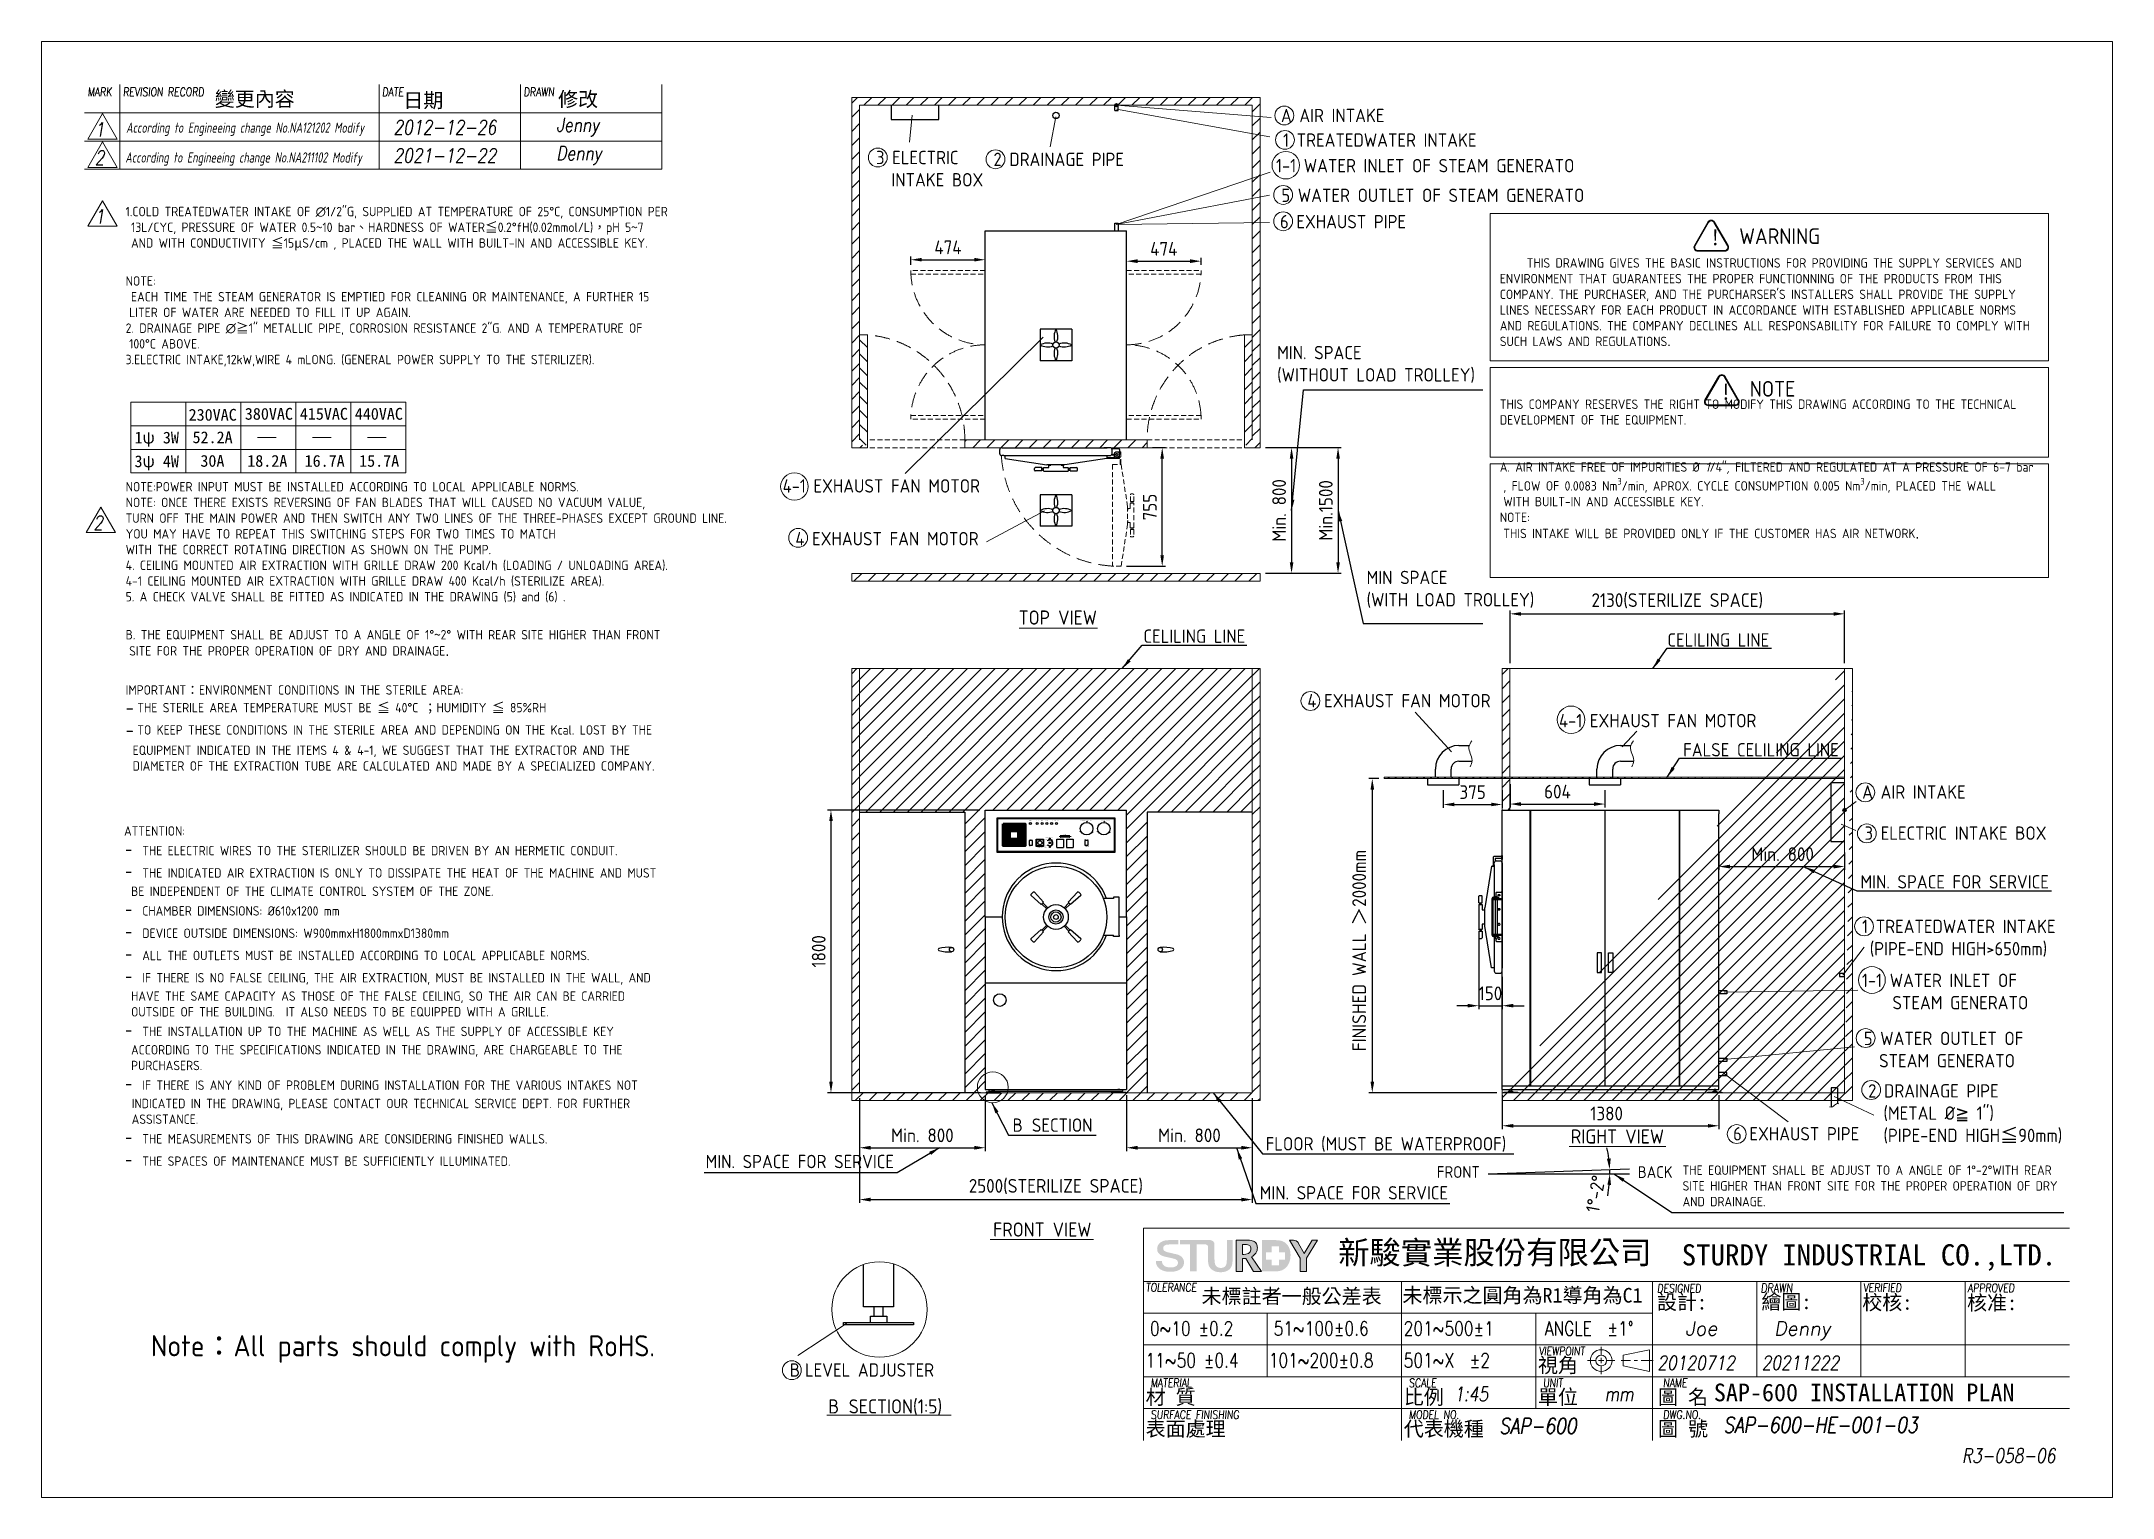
# Model space of a CAD drawing. Header units: millimetres. Extents: x -390415 to -377230, y -7976 to 1294.
import ezdxf

# ---------------------------------------------------------------- set-up
doc = ezdxf.new("R2010")
doc.units = ezdxf.units.MM
doc.header["$MEASUREMENT"] = 0
doc.linetypes.add('HIDDEN', pattern=[9.525, 6.35, -3.175])
doc.layers.get('0').update_dxf_attribs({"lineweight": 25})
for name, color, linetype, lineweight in [('D', 3, 'Continuous', 13), ('F', 7, 'Continuous', 15), ('H', 2, 'HIDDEN', 15), ('S', 4, 'Continuous', 15), ('T', 4, 'Continuous', 15)]:
    doc.layers.add(name, color=color, linetype=linetype, lineweight=lineweight)
doc.styles.get("Standard").update_dxf_attribs({"font": 'KAIU.TTF'})
doc.styles.add('STU25', font='isocp2.shx')
doc.styles.add('Text', font='romans.shx', dxfattribs={"width": 0.8, "oblique": 10})
doc.dimstyles.new('STU25', dxfattribs={"dimscale": 35, "dimtxt": 2.5, "dimasz": 2, "dimexe": 0.6, "dimexo": 1, "dimgap": 1, "dimtad": 1, "dimdsep": 46, "dimtxsty": 'STU25', "dimcen": 2, "dimazin": 2, "dimtfac": 1, "dimtmove": 0, "dimatfit": 3, "dimfxl": 0, "dimtolj": 1, "dimtzin": 0, "dimarcsym": 0})
doc.dimstyles.new('STU25$7', dxfattribs={"dimscale": 35, "dimtxt": 2.5, "dimasz": 2, "dimexe": 1.25, "dimexo": 0.625, "dimgap": 1, "dimtad": 0, "dimdec": 4, "dimdsep": 46, "dimtxsty": 'STU25', "dimcen": 2.5, "dimazin": 2, "dimtfac": 1, "dimtdec": 4, "dimtmove": 0, "dimatfit": 3, "dimfxl": 0, "dimtolj": 1, "dimtzin": 0, "dimarcsym": 0})
pattern_1 = [(45, (-149903.03, 14117.36), (-44.90128, 44.90128), [])]
pattern_2 = [(45, (-151195.63, 14855.41), (-44.90128, 44.90128), [])]

msp = doc.modelspace()

# ---------------------------------------------------------------- texts
at = {"lineweight": -3}
for s, p in [('變更內容', (-389311.791, 881.148)), ('日期', (-388111.63, 872.248)), ('修改', (-387126.151, 879.368))]:
    msp.add_text(s, height=93.4085, dxfattribs=at).set_placement(p)
for s, insert, char_height, width, attachment_point in [('{\\fArial|b0|i0|c0|p34;POWER}', (-384129.581, -3661.932), 3.5, 19.50054, 1), ('{\\fArial|b0|i0|c0|p34;ADD WATER}', (-384075.581, -3663.699), 3.5, 29.9713, 5), ('{\\fArial|b0|i0|c0|p34;HEAT}', (-384045.081, -3663.699), 3.5, 19, 5), ('{\\fArial|b0|i0|c0|p34;STERI}.', (-384014.002, -3663.699), 3.5, 19, 5), ('{\\fArial|b0|i0|c0|p34;DRY}', (-383989.581, -3661.932), 3.5, 14.99983, 1), ('{\\fArial|b0|i0|c0|p34;COMPLETE}', (-383967.581, -3661.932), 3.5, 23.49974, 1), ('{\\fArial|b0|i0|c0|p34;CHAMBER PRESSURE GAUGE}', (-383798.581, -3661.932), 3.5, 77.43945, 1), ('{\\fArial|b0|i0|c0|p34;JACKET PRESSURE GAUGE}', (-383682.581, -3661.932), 3.5, 67.407, 1), ('{\\fArial|b0|i0|c0|p34;ON}', (-384121.581, -3783.432), 5, 14.49951, 1), ('{\\fArial|b1|i0|c0|p34;0.9}', (-384023.135, -3784.932), 4, 25.84153, 1), ('{\\fArial|b0|i0|c0|p34;PRESSURE CONTROL}', (-384022.082, -3769.932), 3.5, 56.4195, 1), ('{\\fArial|b1|i0|c0|p34;1.2}', (-383984.582, -3782.932), 4, 11.85227, 1), ('{\\fArial|b0|i0|c0|p34;STERI.}', (-383938.117, -3772.932), 3.5, 43.963, 1), ('{\\fArial|b0|i0|c0|p34;TIMER}', (-383900.082, -3756.426), 3.5, 59.839, 5), ('{\\fArial|b0|i0|c0|p34;DRY}', (-383873.082, -3772.932), 3.5, 35.41234, 1), ('{\\fArial|b0|i0|c0|p34;OFF}', (-384123.581, -3827.432), 5, 16.49951, 1), ('{\\fArial|b0|i0|c0|p34;EMERGENCY}', (-384072.582, -3835.932), 3.5, 23.5, 1), ('\\A1;{\\fArial|b1|i1|c0|p34;kg/cm\\H0.7x;\\S2^  ;}', (-384029.082, -3831.932), 4, 25.94918, 1), ('{\\fArial|b1|i0|c0|p34;2.1}', (-384023.082, -3823.932), 4, 25.7884, 1)]:
    msp.add_mtext(s, dxfattribs=dict(insert=insert, char_height=char_height, width=width, attachment_point=attachment_point))
at = {"char_height": 5, "attachment_point": 1}
for s, insert in [('{\\fARIAL|b0|i0|c0|p34;LIQUID}', (-383773.581, -3783.432)), ('{\\fArial|b0|i0|c0|p34;NORMAL}', (-383776.581, -3827.432))]:
    msp.add_mtext(s, dxfattribs=dict(at, insert=insert))
at = {"layer": 'D', "color": 4}
msp.add_text('SAP-600 INSTALLATION PLAN', height=112.5, dxfattribs=at).set_placement((-379768.231, -7363.011))
at = {"layer": 'D', "color": 11, "attachment_point": 1}
for s, insert, char_height in [('{\\Fisocp2.shx;\\C3;A AIR INTAKE}', (-382524.499, 864.98), 85), ('{\\Fisocp2.shx;\\C3;1 TREATEDWATER INTAKE}', (-382510.969, 708.415), 85), ('{\\Fisocp2.shx;\\C3;3 ELECTRIC\\P  INTAKE BOX}', (-385101.47, 597.32), 85), ('{\\Fisocp2.shx;\\C3;2 DRAINAGE PIPE }', (-384354.226, 585.525), 85), ('{\\Fisocp2.shx;\\C3;1-1\\Fisocp3.shx; \\Fisocp2.shx;WATER INLET OF STEAM GENERATO}', (-382555.902, 545.632), 85), ('{\\Fisocp2.shx;\\C3;5 WATER OUTLET OF STEAM GENERATO}', (-382521.145, 356.858), 85), ('{\\Fisocp2.shx;\\C3;6 EXHAUST PIPE}', (-382530.173, 188.986), 85), ('{\\Fisocp2.shx|c136;\\C3;MIN. SPACE \\P(WITHOUT LOAD TROLLEY)}', (-382548.606, -644.445), 85), ('{\\Fisocp2.shx;\\C3;4-1 EXHAUST FAN MOTOR}', (-385696.413, -1493.225), 85), ('{\\Fisocp2.shx;\\C3;4 EXHAUST FAN MOTOR}', (-385615.074, -1829.338), 85), ('{\\Fisocp2.shx|c136;\\C3;MIN SPACE\\P(WITH LOAD TROLLEY)}', (-381979.215, -2076.055), 85), ('{\\Fisocp.shx;\\C3;CELILING LINE}', (-383399.728, -2449.803), 85), ('{\\Fisocp.shx;\\C3;CELILING LINE}', (-380064.257, -2473.678), 85), ('{\\Fisocp2.shx;\\C3;4 EXHAUST FAN MOTOR}', (-382355.992, -2860.423), 85), ('{\\Fisocp2.shx;\\C3;4-1 EXHAUST FAN MOTOR}', (-380753.923, -2987.701), 85), ('{\\Fisocp2.shx;\\C3;FALSE CELILING LINE}', (-379963.492, -3172.977), 85), ('{\\Fisocp2.shx;\\C3;A AIR INTAKE}', (-378824.272, -3441.834), 85), ('{\\Fisocp2.shx;\\C3;3 ELECTRIC INTAKE BOX}', (-378808.766, -3703.695), 85), ('{\\Fisocp2.shx;\\C3;MIN. SPACE FOR SERVICE}', (-378835.217, -4013.766), 85), ('{\\Fisocp2.shx;\\C3;1 TREATEDWATER INTAKE\\P (PIPE-END HIGH>650mm)}', (-378824.713, -4297.598), 85), ('{\\Fisocp2.shx;\\C3;1-1 WATER INLET OF \\P    STEAM GENERATO}', (-378825.856, -4641.126), 85), ('{\\Fisocp2.shx;\\C3;5 WATER OUTLET OF \\P  STEAM GENERATO}', (-378813.545, -5010.657), 85), ('{\\Fisocp2.shx;\\C3;2 DRAINAGE PIPE \\P  (METAL %%C\\f新細明體|b0|i0|c136|p18;≧\\Fisocp2.shx; 1")\\P  (PIPE-END HIGH\\f標楷體|b0|i0|c136|p65;≦\\Fisocp2.shx;90mm)}', (-378785.97, -5344.344), 85), ('{\\Fisocp2.shx;\\C3;B\\f標楷體|b0|i0|c136|p65; \\Fisocp2.shx;SECTION}', (-384232.908, -5562.601), 85), ('{\\Fisocp2.shx;\\C3;6 EXHAUST PIPE}', (-379645.796, -5617.731), 85), ('{\\Fisocp2.shx;\\C3;MIN. SPACE FOR SERVICE}', (-386187.1, -5794.167), 85), ('{\\Fisocp2.shx;\\C3;FLOOR (MUST BE WATERPROOF)}', (-382621.523, -5681.554), 85), ('{\\Fisocp2.shx;\\C3;THE EQUIPMENT SHALL BE ADJUST TO A ANGLE OF 1%%d-2%%dWITH REAR \\PSITE HIGHER THAN FRONT SITE FOR THE PROPER OPERATION OF DRY \\PAND DRAINAGE.}', (-379967.383, -5861.754), 60), ('{\\Fisocp2.shx;\\C3;MIN. SPACE FOR SERVICE}', (-382659.746, -5993.386), 85), ('{\\Fisocp2.shx;\\C3;B\\f???|b0|i0|c0|p65; \\Fisocp2.shx;LEVEL ADJUSTER}', (-385650.925, -7121.539), 85)]:
    msp.add_mtext(s, dxfattribs=dict(at, insert=insert, char_height=char_height))
at = {"layer": 'D', "color": 11, "attachment_point": 1, "style": 'STU25'}
for s, insert, char_height in [('{\\A1;}\\P{\\A1;\\Fisocp2.shx;\\H0.70487x;1.COLD TREATEDWATER INTAKE OF ∅1/2"G, SUPPLIED AT TEMPERATURE OF 25°C, CONSUMPTION PER }\\P{\\A1;\\Fisocp2.shx;\\H0.70487x; 13L/CYC, PRESSURE OF WATER 0.5}{\\A1;\\f細明體|b0|i0|c136|p49;\\H0.70487x;~}{\\A1;\\Fisocp2.shx;\\H0.70487x;10 bar}{\\A1;\\f標楷體|b0|i0|c136|p65;\\H0.70487x;、}{\\A1;\\Fisocp2.shx;\\H0.70487x;HARDNESS OF WATER}{\\A1;\\f標楷體|b0|i0|c136|p65;\\H0.70487x;≦}{\\A1;\\Fisocp2.shx;\\H0.70487x;0.2°fH(0.02mmol/L)}{\\A1;\\f標楷體|b0|i0|c136|p65;\\H0.70487x;，}{\\A1;\\Fisocp2.shx;\\H0.70487x;pH 5}{\\A1;\\f細明體|b0|i0|c136|p49;\\H0.70487x;~}{\\A1;\\Fisocp2.shx;\\H0.70487x;7}\\P{\\A1;\\Fisocp2.shx;\\H0.70487x; AND WITH CONDUCTIVITY }{\\A1;\\f標楷體|b0|i0|c136|p65;\\H0.70487x;≦}{\\A1;\\Fisocp2.shx;\\H0.70487x;15}{\\A1;\\f細明體|b0|i0|c136|p49;\\H0.70487x;μ}{\\A1;\\Fisocp2.shx;\\H0.70487x;S/cm , PLACED THE WALL WITH BUILT-IN AND ACCESSIBLE KEY.}\\P{\\A1;\\Fisocp2.shx;\\H0.70487x;}\\P{\\A1;\\Fisocp2.shx;\\H0.70487x;NOTE:}\\P{\\A1;\\Fisocp2.shx;\\H0.70487x; EACH TIME THE STEAM GENERATOR IS EMPTIED FOR CLEANING OR MAINTENANCE, A FURTHER 15 }\\P{\\A1;\\F???;\\H0.70487x; }{\\A1;\\Fisocp2.shx;\\H0.70487x;LITER OF WATER ARE NEEDED TO FILL IT UP AGAIN.}\\P{\\A1;\\Fisocp2.shx;\\H0.70487x;2. DRAINAGE PIPE ∅}{\\A1;\\f標楷體|b0|i0|c136|p65;\\H0.70487x;≧}{\\A1;\\Fisocp2.shx;\\H0.70487x;1" METALLIC PIPE, CORROSION RESISTANCE 2"G. AND A TEMPERATURE OF }\\P{\\A1;\\F???;\\H0.70487x; }{\\A1;\\Fisocp2.shx;\\H0.70487x;100°C ABOVE.}\\P{\\A1;\\Fisocp2.shx;\\H0.70487x;3.ELECTRIC INTAKE,12kW,WIRE 4 mLONG. (GENERAL POWER SUPPLY TO THE STERILIZER).}\\P{\\A1;\\Fisocp2.shx;\\H0.70487x;}\\P{\\A1;\\Fisocp2.shx;\\H0.70487x;}\\P{\\A1;\\Fisocp2.shx;\\H0.70487x;}\\P{\\A1;\\Fisocp2.shx;\\H0.70487x;}\\P{\\A1;\\Fisocp2.shx;\\H0.70487x;}\\P{\\A1;\\Fisocp2.shx;\\H0.70487x;NOTE:POWER INPUT MUST BE INSTALLED ACCORDING TO LOCAL APPLICABLE NORMS.}\\P{\\A1;\\H0.70487x;NOTE: ONCE THERE EXISTS REVERSING OF FAN BLADES THAT WILL CAUSED NO VACUUM VALUE, }\\P{\\A1;\\H0.70487x;TURN OFF THE MAIN POWER AND THEN SWITCH ANY TWO LINES OF THE THREE-PHASES EXCEPT GROUND LINE. }\\P{\\A1;\\H0.70487x;YOU MAY HAVE TO REPEAT THIS SWITCHING STEPS FOR TWO TIMES TO MATCH }\\P{\\A1;\\H0.70487x;WITH THE CORRECT ROTATING DIRECTION AS SHOWN ON THE PUMP. }\\P{\\A1;\\Fisocp2.shx;\\H0.70487x;4. CEILING MOUNTED AIR EXTRACTION WITH GRILLE DRAW 200 Kcal/h (LOADING / UNLOADING AREA).}\\P{\\A1;\\Fisocp2.shx;\\H0.70487x;4-1 CEILING MOUNTED AIR EXTRACTION WITH GRILLE DRAW 400 Kcal/h (STERILIZE AREA).}\\P{\\A1;\\Fisocp2.shx;\\H0.70487x;5. A CHECK VALVE SHALL BE FITTED AS INDICATED IN THE DRAWING (5) and (6) .}\\P{\\A1;\\Fisocp2.shx;\\H0.70487x;}\\P{\\A1;\\Fisocp2.shx;\\H0.70487x;B. THE EQUIPMENT SHALL BE ADJUST TO A ANGLE OF 1°}{\\A1;\\f細明體|b0|i0|c136|p49;\\H0.70487x;~}{\\A1;\\Fisocp2.shx;\\H0.70487x;2° WITH REAR SITE HIGHER THAN FRONT }\\P{\\A1;\\F???;\\H0.70487x; }{\\A1;\\Fisocp2.shx;\\H0.70487x;SITE FOR THE PROPER OPERATION OF DRY AND DRAINAGE}{\\A1;\\fArial|b0|i0|c0|p34;\\H0.77324x;.}\\P{\\A1;\\fArial|b0|i0|c0|p34;\\H0.77324x;}\\P{\\A1;\\Fisocp2.shx;\\H0.70512x;IMPORTANT}{\\A1;\\f標楷體|b0|i0|c136|p65;\\H0.70512x;：}{\\A1;\\Fisocp2.shx;\\H0.70512x;ENVIRONMENT CONDITIONS IN THE STERILE AREA:}\\P{\\A1;\\Fisocp2.shx;\\H1.00000x;-}{\\A1;\\F???;\\H0.70420x; }{\\A1;\\Fisocp2.shx;\\H0.70420x;THE STERILE AREA TEMPERATURE MUST BE }{\\A1;\\f標楷體|b0|i0|c136|p65;\\H0.70420x;≦}{\\A1;\\Fisocp2.shx;\\H0.70420x; 40°C }{\\A1;\\f標楷體|b0|i0|c136|p65;\\H0.70420x;；}{\\A1;\\Fisocp2.shx;\\H0.70420x;HUMIDITY }{\\A1;\\f標楷體|b0|i0|c136|p65;\\H0.70420x;≦}{\\A1;\\Fisocp2.shx;\\H0.70420x; 85%RH}\\P{\\A1;\\Fisocp2.shx;\\H1.00000x;-}{\\A1;\\F???;\\H0.70420x; }{\\A1;\\Fisocp2.shx;\\H0.70420x;TO KEEP THESE CONDITIONS IN THE STERILE AREA AND DEPENDING ON THE Kcal. LOST BY THE }\\P{\\A1;\\F???;\\H0.70420x;  }{\\A1;\\Fisocp2.shx;\\H0.70420x;EQUIPMENT INDICATED IN THE ITEMS 4 & 4-1, WE SUGGEST THAT THE EXTRACTOR AND THE }\\P{\\A1;\\F???;\\H0.70420x;  }{\\A1;\\Fisocp2.shx;\\H0.70420x;DIAMETER OF THE EXTRACTION TUBE ARE CALCULATED AND MADE BY A SPECIALIZED COMPANY.}', (-389878.903, 382.806), 85.129463), ('{\\f標楷體|b0|i0|c136|p65;!}', (-379793.341, 96.355), 100), ('WARNING', (-379606.828, 104.103), 100), ('\\A1;\\P\\H0.7042x;     THIS DRAWING GIVES THE BASIC INSTRUCTIONS FOR PROVIDING THE SUPPLY SERVICES AND\\PENVIRONMENT THAT GUARANTEES THE PROPER FUNCTIONNING OF THE PRODUCTS FROM THIS \\PCOMPANY. THE PURCHASER, AND THE PURCHARSER\'S INSTALLERS SHALL PROVIDE THE SUPPLY \\PLlNES NECESSARY FOR EACH PRODUCT IN ACCORDANCE WITH ESTABLlSHED APPLlCABLE NORMS \\PAND REGULATIONS. THE COMPANY DECLlNES ALL RESPONSABILlTY FOR FAILURE TO COMPLY WITH \\PSUCH LAWS AND REGULATIONS\\f????|b0|i0|c0|p54;.\\P\\P\\P\\P\\Fisocp2.shx|c0;THIS COMPANY RESERVES THE RIGHT TO MODIFY THIS DRAWING ACCORDING TO THE TECHNICAL \\PDEVELOPMENT OF THE EQUIPMENT.\\P\\P\\PA. AIR INTAKE FREE OF IMPURITIES %%C \\fISOCP2|b0|i1|c0|p2;1\\Fisocp2.shx|c0;/4"\\fISOCP2|b0|i1|c0|p2;, \\Fisocp2.shx|c0;FILTERED AND REGULATED AT A PRESSURE OF 6-7 bar\\P\\f????|b0|i0|c0|p54; \\Fisocp2.shx|c0;, FLOW OF 0.0083 Nm{\\H0.7x;\\S3^ ;}\\H1.0003x;/min, APROX. CYCLE CONSUMPTION 0.005 Nm{\\H0.7x;\\S3^ ;}\\H1.0003x;/min, PLACED THE WALL \\P\\f????|b0|i0|c0|p54; \\Fisocp2.shx|c0;WITH BUILT-IN AND ACCESSIBLE KEY.\\PNOTE:\\P\\f????|b0|i0|c0|p54; \\Fisocp2.shx|c0;THIS INTAKE WILL BE PROVIDED ONLY IF THE CUSTOMER HAS AIR NETWORK\\fArial|b0|i0|c0|p34;\\H1.097x;.', (-381130.928, 55.752), 85.129463), ('{\\f標楷體|b0|i0|c136|p65;!}', (-379726.099, -887.163), 100), ('NOTE', (-379539.586, -867.795), 100), ('{\\f標楷體|b0|i0|c136|p65;230VAC}', (-389478.045, -1045.394), 75), ('{\\f標楷體|b0|i0|c136|p65;380VAC}', (-389120.161, -1039.208), 75), ('{\\f標楷體|b0|i0|c136|p65;415VAC}', (-388770.161, -1039.208), 75), ('{\\f標楷體|b0|i0|c136|p65;440VAC}', (-388420.161, -1039.208), 75), ('{\\f標楷體|b0|i0|c136|p65;1ψ 3W}', (-389822.48, -1190.36), 75), ('{\\f標楷體|b0|i0|c136|p65;52.2A}', (-389453.102, -1188.763), 75), ('{\\f標楷體|b0|i0|c136|p65;3ψ 4W}', (-389822.48, -1341.433), 75), ('{\\f標楷體|b0|i0|c136|p65;30A}', (-389403.104, -1338.763), 75), ('{\\f標楷體|b0|i0|c136|p65;18.2A}', (-389104.789, -1338.763), 75), ('{\\f標楷體|b0|i0|c136|p65;16.7A}', (-388739.626, -1338.763), 75), ('{\\f標楷體|b0|i0|c136|p65;15.7A}', (-388392.495, -1338.763), 75), ('\\PATTENTION:\\P{\\f標楷體|b0|i0|c136|p65;\\H1.42x;- }THE ELECTRIC WIRES TO THE STERILIZER SHOULD BE DRIVEN BY AN HERMETIC CONDUIT.  \\P{\\f標楷體|b0|i0|c136|p65;\\H1.42x;- }THE INDICATED AIR EXTRACTION IS ONLY TO DISSIPATE THE HEAT OF THE MACHINE AND MUST \\P{\\f???|b0|i0|c0|p65;  }BE INDEPENDENT OF THE CLIMATE CONTROL SYSTEM OF THE ZONE.\\P{\\f標楷體|b0|i0|c136|p65;\\H1.42x;- }CHAMBER DIMENSIONS: %%C610x1200 mm\\P{\\f標楷體|b0|i0|c136|p65;\\H1.42x;- }DEVICE OUTSIDE DIMENSIONS: W900mmxH1800mmxD1380mm\\P{\\f標楷體|b0|i0|c136|p65;\\H1.42x;- }ALL THE OUTLETS MUST BE INSTALLED ACCORDING TO LOCAL APPLICABLE NORMS.\\P{\\f標楷體|b0|i0|c136|p65;\\H1.42x;- }IF THERE IS NO FALSE CEILING, THE AIR EXTRACTION, MUST BE INSTALLED IN THE WALL, AND \\P{\\f???|b0|i0|c0|p65;  }HAVE THE SAME CAPACITY AS THOSE OF THE FALSE CEILING, SO THE AIR CAN BE CARRIED \\P{\\f???|b0|i0|c0|p65;  }OUTSIDE OF THE BUILDING.  IT ALSO NEEDS TO BE EQUIPPED WITH A GRILLE.\\P{\\f標楷體|b0|i0|c136|p65;\\H1.42x;- }THE INSTALLATION UP TO THE MACHINE AS WELL AS THE SUPPLY OF ACCESSIBLE KEY \\P{\\f???|b0|i0|c0|p65;  }ACCORDING TO THE SPECIFICATIONS INDICATED IN THE DRAWING, ARE CHARGEABLE TO THE \\P{\\f???|b0|i0|c0|p65;  }PURCHASERS.{\\fArial|b0|i0|c0|p34;\\H1.087x; \\P\\f標楷體|b0|i0|c136|p65;\\H1.306x;- }IF THERE IS ANY KIND OF PROBLEM DURING INSTALLATION FOR THE VARIOUS INTAKES NOT \\P{\\f???|b0|i0|c0|p65;\\H1.087x;  }INDICATED IN THE DRAWING, PLEASE CONTACT OUR TECHNICAL SERVICE DEPT. FOR FURTHER \\P{\\f???|b0|i0|c0|p65;\\H1.087x;  }ASSISTANCE.\\P{\\f標楷體|b0|i0|c136|p65;\\H1.42x;- }THE MEASUREMENTS OF THIS DRAWING ARE CONSIDERING FINISHED WALLS.\\P{\\f標楷體|b0|i0|c136|p65;\\H1.42x;- }THE SPACES OF MAINTENANCE MUST BE SUFFICIENTLY ILLUMINATED.', (-389888.936, -3602.399), 59.952484)]:
    msp.add_mtext(s, dxfattribs=dict(at, insert=insert, char_height=char_height))
at = {"layer": 'D', "char_height": 90, "attachment_point": 1}
for s, insert in [('{\\Fisocp2.shx;\\C11;TOP VIEW}', (-384194.013, -2328.745)), ('{\\Fisocp2.shx;\\C11;RIGHT VIEW}', (-380679.22, -5632.352)), ('{\\Fisocp2.shx;\\C11;FRONT VIEW}', (-384356.634, -6224.789)), ('{\\Fisocp2.shx;\\C11;B\\f標楷體|b0|i0|c136|p65; \\Fisocp2.shx;SECTION(1:5)}', (-385405.895, -7350.747))]:
    msp.add_mtext(s, dxfattribs=dict(at, insert=insert))
at = {"layer": 'D', "linetype": 'Continuous', "char_height": 75, "width": 218.181, "attachment_point": 1}
for s, insert in [('{\\Fisocp2.shx;FRONT}', (-381531.703, -5865.972)), ('{\\Fisocp2.shx;BACK}', (-380253.18, -5866.422))]:
    msp.add_mtext(s, dxfattribs=dict(at, insert=insert))
at = {"layer": 'D', "color": 0, "insert": (-389718.025, -6942.035), "char_height": 135.00867, "attachment_point": 1, "style": 'STU25'}
msp.add_mtext('Note{\\f標楷體|b0|i0|c136|p65;：}All parts should comply with RoHS.', dxfattribs=at)
at = {"layer": 'F', "color": 1, "lineweight": 15, "style": 'Text', "oblique": 5, "width": 0.8}
for s, p in [('MARK', (-390121.223, 945.633)), ('REVISION RECORD', (-389896.223, 945.633)), ('DATE', (-388246.073, 945.633)), ('DRAWN', (-387346.073, 945.633))]:
    msp.add_text(s, height=54, dxfattribs=at).set_placement(p)
at = {"layer": 'T', "lineweight": 20, "style": 'Text', "oblique": 10, "width": 0.8}
for s, height, p in [('2012-12-26', 90, (-388173.809, 702.261)), ('Jenny', 90, (-387137.35, 718.061)), ('1', 90, (-390075.847, 688.806)), ('2', 90, (-390075.847, 508.806)), ('2021-12-22', 90, (-388173.809, 522.261)), ('Denny', 90, (-387137.35, 538.061)), ('1', 90, (-390075.847, 134.146)), ('2', 90, (-390085.011, -1815.635)), ('20120712', 90, (-380127.974, -7162.796)), ('20211222', 90, (-379464.224, -7162.796)), ('1:45', 90, (-381421.626, -7361.673)), ('mm', 90, (-380465.01, -7361.418)), ('SAP-600', 99, (-381134.666, -7569.275)), ('SAP-600-HE-001-03', 99, (-379706.887, -7562.982))]:
    msp.add_text(s, height=height, dxfattribs=at).set_placement(p)
at = {"layer": 'T', "lineweight": 20, "style": 'Text', "oblique": 10}
for s, p in [('Joe', (-379950.655, -6944.883)), ('Denny', (-379385.6, -6944.883))]:
    msp.add_text(s, height=90, dxfattribs=at).set_placement(p)
at = {"layer": 'T', "linetype": 'Continuous', "lineweight": 20, "attachment_point": 1, "style": 'Text'}
for s, insert, char_height in [('{\\Fisocp2.shx|c136;According to Engineeing change No.NA121202 Modify}', (-389875.917, 777.478), 65), ('{\\Fisocp2.shx|c136;According to Engineeing change No.NA211102 Modify}', (-389881.34, 587.682), 65), ('{R3-058-06}', (-378189.316, -7664.023), 90)]:
    msp.add_mtext(s, dxfattribs=dict(at, insert=insert, char_height=char_height))

# ---------------------------------------------------------------- blocks, each defined once
blk = doc.blocks.new('*D1')
at = {"layer": 'D', "color": 0, "linetype": 'Continuous', "lineweight": -2}
for p, q in [((-381066, -3434), (-381066, -3582)), ((-380462, -3473), (-380462, -3582)), ((-380996, -3561), (-380532, -3561))]:
    blk.add_line(p, q, dxfattribs=at)
at = {"layer": 'D', "color": 0}
for points in [[(-380996, -3549), (-380996, -3573), (-381066, -3561)], [(-380532, -3573), (-380532, -3549), (-380462, -3561)]]:
    blk.add_solid(points, dxfattribs=at)
at = {"layer": 'Defpoints', "color": 0}
for p in [(-381066, -3399), (-380462, -3438), (-380462, -3561)]:
    blk.add_point(p, dxfattribs=at)
at = {"layer": 'D', "color": 0, "insert": (-380764, -3482), "char_height": 87.5, "attachment_point": 5, "style": 'STU25'}
blk.add_mtext('\\A1;604', dxfattribs=at)
blk = doc.blocks.new('*D2')
at = {"layer": 'D', "color": 0, "lineweight": -2}
for p, q in [((-385207, -5434), (-385207, -5770)), ((-384407, -5414), (-384407, -5770)), ((-385137, -5749), (-384477, -5749))]:
    blk.add_line(p, q, dxfattribs=at)
at = {"layer": 'D', "color": 0}
for points in [[(-385137, -5737), (-385137, -5761), (-385207, -5749)], [(-384477, -5761), (-384477, -5737), (-384407, -5749)]]:
    blk.add_solid(points, dxfattribs=at)
at = {"layer": 'Defpoints', "color": 0}
for p in [(-385207, -5399), (-384407, -5379), (-384407, -5749)]:
    blk.add_point(p, dxfattribs=at)
at = {"layer": 'D', "color": 0, "insert": (-384807, -5670), "char_height": 87.5, "attachment_point": 5, "style": 'STU25'}
blk.add_mtext('\\A1;Min. 800', dxfattribs=at)
blk = doc.blocks.new('*D3')
at = {"layer": 'D', "color": 0, "lineweight": -2}
for p, q in [((-383507, -5414), (-383507, -5770)), ((-382707, -5434), (-382707, -5770)), ((-383437, -5749), (-382777, -5749))]:
    blk.add_line(p, q, dxfattribs=at)
at = {"layer": 'D', "color": 0}
for points in [[(-383437, -5737), (-383437, -5761), (-383507, -5749)], [(-382777, -5761), (-382777, -5737), (-382707, -5749)]]:
    blk.add_solid(points, dxfattribs=at)
at = {"layer": 'Defpoints', "color": 0}
for p in [(-383507, -5379), (-382707, -5399), (-382707, -5749)]:
    blk.add_point(p, dxfattribs=at)
at = {"layer": 'D', "color": 0, "insert": (-383107, -5670), "char_height": 87.5, "attachment_point": 5, "style": 'STU25'}
blk.add_mtext('\\A1;Min. 800', dxfattribs=at)
blk = doc.blocks.new('*D4')
at = {"layer": 'D', "color": 0, "lineweight": -2}
for p, q in [((-384442, -3599), (-385410, -3599)), ((-385389, -3669), (-385389, -5329)), ((-384436, -5399), (-385410, -5399))]:
    blk.add_line(p, q, dxfattribs=at)
at = {"layer": 'D', "color": 0}
for points in [[(-385377, -3669), (-385400, -3669), (-385389, -3599)], [(-385400, -5329), (-385377, -5329), (-385389, -5399)]]:
    blk.add_solid(points, dxfattribs=at)
at = {"layer": 'Defpoints', "color": 0}
for p in [(-384407, -3599), (-385389, -5399), (-384401, -5399)]:
    blk.add_point(p, dxfattribs=at)
at = {"layer": 'D', "color": 0, "insert": (-385467, -4499), "char_height": 87.5, "attachment_point": 5, "rotation": 90, "style": 'STU25'}
blk.add_mtext('\\A1;1800', dxfattribs=at)
blk = doc.blocks.new('*D5')
at = {"layer": 'D', "color": 0, "lineweight": -2}
for p, q in [((-379736, -3870), (-379736, -3980)), ((-378936, -3870), (-378936, -3980)), ((-379666, -3959), (-379006, -3959))]:
    blk.add_line(p, q, dxfattribs=at)
at = {"layer": 'D', "color": 0}
for points in [[(-379666, -3947), (-379666, -3971), (-379736, -3959)], [(-379006, -3971), (-379006, -3947), (-378936, -3959)]]:
    blk.add_solid(points, dxfattribs=at)
at = {"layer": 'Defpoints', "color": 0}
for p in [(-379736, -3835), (-378936, -3835), (-378936, -3959)]:
    blk.add_point(p, dxfattribs=at)
at = {"layer": 'D', "color": 0, "insert": (-379331, -3880), "char_height": 87.5, "attachment_point": 5, "style": 'STU25'}
blk.add_mtext('\\A1;{\\Fisocp2.shx;Min. 800}', dxfattribs=at)
blk = doc.blocks.new('*D8')
at = {"layer": 'D', "color": 0, "lineweight": -2}
for p, q in [((-383507, -153), (-383507, -84)), ((-383437, -105), (-383103, -105)), ((-383033, -128), (-383033, -84))]:
    blk.add_line(p, q, dxfattribs=at)
at = {"layer": 'D', "color": 0}
for points in [[(-383437, -93), (-383437, -117), (-383507, -105)], [(-383103, -117), (-383103, -93), (-383033, -105)]]:
    blk.add_solid(points, dxfattribs=at)
at = {"layer": 'Defpoints', "color": 0}
for p in [(-383033, -105), (-383507, -188), (-383033, -163)]:
    blk.add_point(p, dxfattribs=at)
at = {"layer": 'D', "color": 0, "insert": (-383270, -26), "char_height": 87.5, "attachment_point": 5, "style": 'STU25'}
blk.add_mtext('\\A1;474', dxfattribs=at)
blk = doc.blocks.new('*D9')
at = {"layer": 'D', "color": 0, "lineweight": -2}
for p, q in [((-384881, -128), (-384881, -75)), ((-384811, -96), (-384477, -96)), ((-384407, -128), (-384407, -75))]:
    blk.add_line(p, q, dxfattribs=at)
at = {"layer": 'D', "color": 0}
for points in [[(-384811, -84), (-384811, -107), (-384881, -96)], [(-384477, -107), (-384477, -84), (-384407, -96)]]:
    blk.add_solid(points, dxfattribs=at)
at = {"layer": 'Defpoints', "color": 0}
for p in [(-384407, -96), (-384881, -163), (-384407, -163)]:
    blk.add_point(p, dxfattribs=at)
at = {"layer": 'D', "color": 0, "insert": (-384644, -17), "char_height": 87.5, "attachment_point": 5, "style": 'STU25'}
blk.add_mtext('\\A1;474', dxfattribs=at)
blk = doc.blocks.new('*D10')
at = {"layer": 'D', "color": 0, "lineweight": -2}
for p, q in [((-383341, -1292), (-383259, -1292)), ((-383280, -1977), (-383280, -1362)), ((-383507, -2047), (-383259, -2047))]:
    blk.add_line(p, q, dxfattribs=at)
at = {"layer": 'D', "color": 0}
for points in [[(-383269, -1362), (-383292, -1362), (-383280, -1292)], [(-383292, -1977), (-383269, -1977), (-383280, -2047)]]:
    blk.add_solid(points, dxfattribs=at)
at = {"layer": 'Defpoints', "color": 0}
for p in [(-383376, -1292), (-383280, -1292), (-383542, -2047)]:
    blk.add_point(p, dxfattribs=at)
at = {"layer": 'D', "color": 0, "insert": (-383359, -1670), "char_height": 87.5, "attachment_point": 5, "rotation": 90, "style": 'STU25'}
blk.add_mtext('\\A1;{\\Fisocp2.shx;755}', dxfattribs=at)
blk = doc.blocks.new('*D11')
at = {"layer": 'D', "color": 0, "lineweight": -2}
for p, q in [((-381116, -5414), (-381116, -5630)), ((-379736, -5414), (-379736, -5630)), ((-381046, -5609), (-379806, -5609))]:
    blk.add_line(p, q, dxfattribs=at)
at = {"layer": 'D', "color": 0}
for points in [[(-381046, -5598), (-381046, -5621), (-381116, -5609)], [(-379806, -5621), (-379806, -5598), (-379736, -5609)]]:
    blk.add_solid(points, dxfattribs=at)
at = {"layer": 'Defpoints', "color": 0}
for p in [(-381116, -5379), (-379736, -5379), (-379736, -5609)]:
    blk.add_point(p, dxfattribs=at)
at = {"layer": 'D', "color": 0, "insert": (-380451, -5531), "char_height": 87.5, "attachment_point": 5, "style": 'STU25'}
blk.add_mtext('\\A1;1380', dxfattribs=at)
blk = doc.blocks.new('*D12')
at = {"layer": 'D', "color": 0, "lineweight": -2}
for p, q in [((-381265, -4392), (-381265, -4866)), ((-381116, -4660), (-381116, -4866)), ((-381335, -4845), (-381405, -4845)), ((-381265, -4845), (-381116, -4845)), ((-381046, -4845), (-380976, -4845))]:
    blk.add_line(p, q, dxfattribs=at)
at = {"layer": 'D', "color": 0}
for points in [[(-381335, -4856), (-381335, -4833), (-381265, -4845)], [(-381046, -4833), (-381046, -4856), (-381116, -4845)]]:
    blk.add_solid(points, dxfattribs=at)
at = {"layer": 'Defpoints', "color": 0}
for p in [(-381265, -4357), (-381116, -4625), (-381116, -4845)]:
    blk.add_point(p, dxfattribs=at)
at = {"layer": 'D', "color": 0, "insert": (-381191, -4766), "char_height": 87.5, "attachment_point": 5, "style": 'STU25'}
blk.add_mtext('\\A1;{\\Fisocp2.shx;150}', dxfattribs=at)
blk = doc.blocks.new('*D13')
at = {"layer": 'D', "color": 0, "lineweight": -2}
for p, q in [((-382622, -1292), (-382436, -1292)), ((-382457, -1362), (-382457, -2022)), ((-382622, -2092), (-382436, -2092))]:
    blk.add_line(p, q, dxfattribs=at)
at = {"layer": 'D', "color": 0}
for points in [[(-382445, -1362), (-382468, -1362), (-382457, -1292)], [(-382468, -2022), (-382445, -2022), (-382457, -2092)]]:
    blk.add_solid(points, dxfattribs=at)
at = {"layer": 'Defpoints', "color": 0}
for p in [(-382657, -1292), (-382657, -2092), (-382457, -2092)]:
    blk.add_point(p, dxfattribs=at)
at = {"layer": 'D', "color": 0, "insert": (-382536, -1692), "char_height": 87.5, "attachment_point": 5, "rotation": 90, "style": 'STU25'}
blk.add_mtext('\\A1;{\\Fisocp2.shx;Min. 800}', dxfattribs=at)
blk = doc.blocks.new('*D14')
at = {"layer": 'D', "color": 0, "lineweight": -2}
for p, q in [((-382622, -1292), (-382140, -1292)), ((-382161, -1362), (-382161, -2022)), ((-382622, -2092), (-382140, -2092))]:
    blk.add_line(p, q, dxfattribs=at)
at = {"layer": 'D', "color": 0}
for points in [[(-382149, -1362), (-382172, -1362), (-382161, -1292)], [(-382172, -2022), (-382149, -2022), (-382161, -2092)]]:
    blk.add_solid(points, dxfattribs=at)
at = {"layer": 'Defpoints', "color": 0}
for p in [(-382657, -1292), (-382657, -2092), (-382161, -2092)]:
    blk.add_point(p, dxfattribs=at)
at = {"layer": 'D', "color": 0, "insert": (-382239, -1692), "char_height": 87.5, "attachment_point": 5, "rotation": 90, "style": 'STU25'}
blk.add_mtext('\\A1;{\\Fisocp2.shx;Min.1500}', dxfattribs=at)
blk = doc.blocks.new('*D15')
at = {"layer": 'D', "color": 0, "linetype": 'Continuous', "lineweight": -2}
for p, q in [((-381491, -3473), (-381491, -3585)), ((-381116, -3473), (-381116, -3585)), ((-381421, -3564), (-381186, -3564))]:
    blk.add_line(p, q, dxfattribs=at)
at = {"layer": 'D', "color": 0}
for points in [[(-381421, -3552), (-381421, -3575), (-381491, -3564)], [(-381186, -3575), (-381186, -3552), (-381116, -3564)]]:
    blk.add_solid(points, dxfattribs=at)
at = {"layer": 'Defpoints', "color": 0}
for p in [(-381491, -3438), (-381116, -3438), (-381116, -3564)]:
    blk.add_point(p, dxfattribs=at)
at = {"layer": 'D', "color": 0, "insert": (-381304, -3485), "char_height": 87.5, "attachment_point": 5, "style": 'STU25'}
blk.add_mtext('\\A1;375', dxfattribs=at)
blk = doc.blocks.new('*D16')
at = {"layer": 'D', "color": 0, "lineweight": -2}
for p, q in [((-381901, -3399), (-381964, -3399)), ((-381943, -3469), (-381943, -5329)), ((-381151, -5399), (-381964, -5399))]:
    blk.add_line(p, q, dxfattribs=at)
at = {"layer": 'D', "color": 0}
for points in [[(-381931, -3469), (-381954, -3469), (-381943, -3399)], [(-381954, -5329), (-381931, -5329), (-381943, -5399)]]:
    blk.add_solid(points, dxfattribs=at)
at = {"layer": 'Defpoints', "color": 0}
for p in [(-381866, -3399), (-381943, -5399), (-381116, -5399)]:
    blk.add_point(p, dxfattribs=at)
at = {"layer": 'D', "color": 0, "insert": (-382070, -5135), "char_height": 87.5, "attachment_point": 1, "rotation": 90, "style": 'STU25'}
blk.add_mtext('\\A1;{\\Fisocp2.shx;FINISHED WALL \\f新細明體|b0|i0|c136|p16;＞\\Fisocp2.shx;2000mm}', dxfattribs=at)
blk = doc.blocks.new('*D17')
at = {"layer": 'D', "color": 0, "lineweight": -2}
for p, q in [((-385207, -5434), (-385207, -6100)), ((-382707, -5434), (-382707, -6100)), ((-385137, -6079), (-382777, -6079))]:
    blk.add_line(p, q, dxfattribs=at)
at = {"layer": 'D', "color": 0}
for points in [[(-385137, -6067), (-385137, -6091), (-385207, -6079)], [(-382777, -6091), (-382777, -6067), (-382707, -6079)]]:
    blk.add_solid(points, dxfattribs=at)
at = {"layer": 'Defpoints', "color": 0}
for p in [(-385207, -5399), (-382707, -5399), (-382707, -6079)]:
    blk.add_point(p, dxfattribs=at)
at = {"layer": 'D', "color": 0, "insert": (-383957, -5996), "char_height": 87.5, "attachment_point": 5, "style": 'STU25'}
blk.add_mtext('\\A1;{\\Fisocp2.shx;2500(STERILIZE SPACE)}', dxfattribs=at)
blk = doc.blocks.new('*D18')
at = {"layer": 'D', "color": 0, "linetype": 'Continuous', "lineweight": -2}
for start, end in [(7.1806, 12.3613), (0, 2), (349.6387, 354.8194)]:
    blk.add_arc((-381205, -5915), 774, start, end, dxfattribs=at)
at = {"layer": 'D', "color": 0}
for points in [[(-380449, -5819), (-380425, -5817), (-380432, -5888)], [(-380423, -5986), (-380446, -5984), (-380431, -5915)]]:
    blk.add_solid(points, dxfattribs=at)
at = {"layer": 'Defpoints', "color": 0}
for p in [(-381205, -5915), (-381205, -5915), (-380431, -5897), (-380305, -5884), (-380304, -5915)]:
    blk.add_point(p, dxfattribs=at)
at = {"layer": 'D', "color": 0, "insert": (-380521, -6042), "char_height": 87.5, "attachment_point": 5, "rotation": 79.526, "style": 'STU25'}
blk.add_mtext('1%%D-2%%D', dxfattribs=at)
blk = doc.blocks.new('*D19')
at = {"layer": 'D', "color": 0, "lineweight": -2}
for p, q in [((-381066, -2664), (-381066, -2329)), ((-380996, -2350), (-379006, -2350)), ((-378936, -2664), (-378936, -2329))]:
    blk.add_line(p, q, dxfattribs=at)
at = {"layer": 'D', "color": 0}
for points in [[(-380996, -2339), (-380996, -2362), (-381066, -2350)], [(-379006, -2362), (-379006, -2339), (-378936, -2350)]]:
    blk.add_solid(points, dxfattribs=at)
at = {"layer": 'Defpoints', "color": 0}
for p in [(-378936, -2350), (-381066, -2699), (-378936, -2699)]:
    blk.add_point(p, dxfattribs=at)
at = {"layer": 'D', "color": 0, "insert": (-380001, -2267), "char_height": 87.5, "attachment_point": 5, "style": 'STU25'}
blk.add_mtext('\\A1;{\\Fisocp2.shx;2130(STERILIZE SPACE)}', dxfattribs=at)
blk = doc.blocks.new('新駿LOGO')
at = {"layer": 'F'}
h = blk.add_hatch(color=256, dxfattribs=at)
edge = h.paths.add_edge_path()
edge.add_spline(control_points=[(-529.05, -442.14), (-529.05, -442.31), (-529.02, -442.45), (-528.95, -442.56), (-528.89, -442.68), (-528.8, -442.78), (-528.69, -442.85), (-528.57, -442.93), (-528.44, -442.98), (-528.29, -443.01), (-528.15, -443.05), (-527.99, -443.07), (-527.81, -443.07), (-527.62, -443.07), (-527.47, -443.05), (-527.33, -443.01), (-527.2, -442.97), (-527.09, -442.92), (-527.01, -442.86), (-526.93, -442.8), (-526.87, -442.73), (-526.83, -442.65), (-526.8, -442.57), (-526.78, -442.49), (-526.78, -442.41), (-526.78, -442.25), (-526.82, -442.13), (-526.91, -442.05), (-526.99, -441.97), (-527.08, -441.91), (-527.18, -441.88), (-527.36, -441.83), (-527.56, -441.77), (-527.79, -441.72), (-528.02, -441.67), (-528.3, -441.61), (-528.64, -441.53), (-528.85, -441.48), (-529.02, -441.41), (-529.16, -441.34), (-529.3, -441.26), (-529.41, -441.17), (-529.5, -441.07), (-529.58, -440.98), (-529.64, -440.87), (-529.67, -440.77), (-529.7, -440.66), (-529.72, -440.55), (-529.72, -440.43), (-529.72, -440.22), (-529.67, -440.03), (-529.57, -439.87), (-529.46, -439.71), (-529.33, -439.58), (-529.16, -439.47), (-528.99, -439.37), (-528.85, -439.31), (-528.64, -439.26), (-528.43, -439.21), (-528.13, -439.2), (-527.91, -439.2), (-527.66, -439.2), (-526.73, -439.2), (-526.73, -439.2), (-526.73, -439.2), (-526.73, -439.81), (-526.73, -439.81), (-526.73, -439.81), (-528.14, -439.8), (-528.28, -439.83), (-528.39, -439.85), (-528.48, -439.86), (-528.56, -439.9), (-528.65, -439.94), (-528.72, -440), (-528.78, -440.07), (-528.84, -440.14), (-528.87, -440.23), (-528.87, -440.34), (-528.87, -440.5), (-528.81, -440.62), (-528.7, -440.7), (-528.6, -440.79), (-528.46, -440.85), (-528.28, -440.9), (-528.27, -440.9), (-528.19, -440.92), (-528.07, -440.95), (-527.94, -440.98), (-527.8, -441.01), (-527.65, -441.05), (-527.49, -441.09), (-527.34, -441.12), (-527.19, -441.16), (-527.04, -441.19), (-526.94, -441.21), (-526.87, -441.23), (-526.71, -441.27), (-526.58, -441.34), (-526.46, -441.41), (-526.34, -441.49), (-526.24, -441.58), (-526.16, -441.67), (-526.08, -441.77), (-526.02, -441.88), (-525.98, -441.99), (-525.94, -442.1), (-525.92, -442.22), (-525.92, -442.33), (-525.92, -442.57), (-525.98, -442.78), (-526.09, -442.95), (-526.2, -443.12), (-526.35, -443.26), (-526.53, -443.37), (-526.71, -443.48), (-526.92, -443.55), (-527.15, -443.61), (-527.39, -443.66), (-527.62, -443.68), (-527.87, -443.68), (-528.14, -443.68), (-528.41, -443.65), (-528.65, -443.59), (-528.9, -443.53), (-529.11, -443.44), (-529.3, -443.31), (-529.48, -443.19), (-529.63, -443.03), (-529.74, -442.83), (-529.84, -442.64), (-529.9, -442.41), (-529.91, -442.14), (-529.91, -442.14), (-529.05, -442.14), (-529.05, -442.14)], knot_values=[0, 0, 0, 0, 1, 1, 1, 2, 2, 2, 3, 3, 3, 4, 4, 4, 5, 5, 5, 6, 6, 6, 7, 7, 7, 8, 8, 8, 9, 9, 9, 10, 10, 10, 11, 11, 11, 12, 12, 12, 13, 13, 13, 14, 14, 14, 15, 15, 15, 16, 16, 16, 17, 17, 17, 18, 18, 18, 19, 19, 19, 20, 20, 20, 21, 21, 21, 22, 22, 22, 23, 23, 23, 24, 24, 24, 25, 25, 25, 26, 26, 26, 27, 27, 27, 28, 28, 28, 29, 29, 29, 30, 30, 30, 31, 31, 31, 32, 32, 32, 33, 33, 33, 34, 34, 34, 35, 35, 35, 36, 36, 36, 37, 37, 37, 38, 38, 38, 39, 39, 39, 40, 40, 40, 41, 41, 41, 42, 42, 42, 43, 43, 43, 44, 44, 44, 45, 45, 45, 45], degree=3, periodic=0)
edge = h.paths.add_edge_path()
edge.add_spline(control_points=[(-522.53, -440.14), (-522.54, -440.04), (-522.57, -439.94), (-522.63, -439.9), (-522.77, -439.79), (-522.9, -439.81), (-522.9, -439.81), (-522.9, -439.81), (-523.02, -439.81), (-523.02, -439.81), (-523.02, -439.81), (-524.14, -439.81), (-524.14, -439.81), (-524.14, -439.81), (-524.14, -443.62), (-524.14, -443.62), (-524.14, -443.62), (-525.06, -443.62), (-525.06, -443.62), (-525.06, -443.62), (-525.06, -439.81), (-525.06, -439.81), (-525.06, -439.81), (-526.47, -439.81), (-526.47, -439.81), (-526.47, -439.81), (-526.47, -439.2), (-526.47, -439.2), (-526.47, -439.2), (-522.39, -439.2), (-522.39, -439.2)], knot_values=[5.578051, 5.578051, 5.578051, 5.578051, 6, 6, 6, 7, 7, 7, 8, 8, 8, 9, 9, 9, 10, 10, 10, 11, 11, 11, 12, 12, 12, 13, 13, 13, 14, 14, 14, 15, 15, 15, 15], degree=3, periodic=0)
edge.add_spline(control_points=[(-522.4, -439.2), (-522.31, -439.2), (-522.22, -439.2), (-522.22, -439.2), (-522.22, -439.2), (-521.96, -439.19), (-521.76, -439.41), (-521.58, -439.61), (-521.61, -439.85), (-521.61, -439.85), (-521.61, -439.85), (-521.61, -441.92), (-521.61, -441.92), (-521.61, -442.41), (-521.52, -442.73), (-521.36, -442.89), (-521.19, -443.05), (-520.97, -443.13), (-520.71, -443.13), (-520.45, -443.13), (-520.24, -443.05), (-520.09, -442.89), (-519.93, -442.74), (-519.86, -442.43), (-519.86, -441.98), (-519.86, -441.98), (-519.86, -439.2), (-519.86, -439.2), (-519.86, -439.2), (-519.05, -439.2), (-519.05, -439.2), (-519.05, -439.2), (-519.05, -441.92), (-519.05, -441.92), (-519.05, -442.43), (-519.12, -442.8), (-519.25, -443.02), (-519.38, -443.24), (-519.56, -443.42), (-519.8, -443.54), (-520.05, -443.67), (-520.35, -443.74), (-520.73, -443.74), (-521.09, -443.74), (-521.41, -443.68), (-521.67, -443.56), (-521.93, -443.44), (-522.14, -443.26), (-522.3, -443.03), (-522.45, -442.8), (-522.53, -442.42), (-522.53, -441.91), (-522.53, -441.91), (-522.53, -440.92), (-522.53, -440.14)], knot_values=[0.44538, 0.44538, 0.44538, 0.44538, 1, 1, 1, 2, 2, 2, 3, 3, 3, 4, 4, 4, 5, 5, 5, 6, 6, 6, 7, 7, 7, 8, 8, 8, 9, 9, 9, 10, 10, 10, 11, 11, 11, 12, 12, 12, 13, 13, 13, 14, 14, 14, 15, 15, 15, 16, 16, 16, 17, 17, 17, 17.603917, 17.603917, 17.603917, 17.603917], degree=3, periodic=0)
h = blk.add_hatch(color=256, dxfattribs=at)
edge = h.paths.add_edge_path()
edge.add_spline(control_points=[(-526.47, -439.2), (-526.47, -439.2), (-526.47, -439.81), (-526.47, -439.81)], knot_values=[-14, -14, -14, -14, -13, -13, -13, -13], degree=3, periodic=0)
edge.add_spline(control_points=[(-526.47, -439.81), (-526.47, -439.81), (-525.06, -439.81), (-525.06, -439.81)], knot_values=[-13, -13, -13, -13, -12, -12, -12, -12], degree=3, periodic=0)
edge.add_spline(control_points=[(-525.06, -439.81), (-525.06, -439.81), (-525.06, -443.62), (-525.06, -443.62)], knot_values=[-12, -12, -12, -12, -11, -11, -11, -11], degree=3, periodic=0)
edge.add_spline(control_points=[(-525.06, -443.62), (-525.06, -443.62), (-524.14, -443.62), (-524.14, -443.62)], knot_values=[-11, -11, -11, -11, -10, -10, -10, -10], degree=3, periodic=0)
edge.add_spline(control_points=[(-524.14, -443.62), (-524.14, -443.62), (-524.14, -439.81), (-524.14, -439.81)], knot_values=[-10, -10, -10, -10, -9, -9, -9, -9], degree=3, periodic=0)
edge.add_spline(control_points=[(-524.14, -439.81), (-524.14, -439.81), (-523.02, -439.81), (-523.02, -439.81)], knot_values=[-9, -9, -9, -9, -8, -8, -8, -8], degree=3, periodic=0)
edge.add_spline(control_points=[(-523.02, -439.81), (-523.02, -439.81), (-522.9, -439.81), (-522.9, -439.81)], knot_values=[-8, -8, -8, -8, -7, -7, -7, -7], degree=3, periodic=0)
edge.add_spline(control_points=[(-522.9, -439.81), (-522.9, -439.81), (-522.77, -439.79), (-522.63, -439.9)], knot_values=[-7, -7, -7, -7, -6, -6, -6, -6], degree=3, periodic=0)
edge.add_spline(control_points=[(-522.63, -439.9), (-522.57, -439.94), (-522.54, -440.04), (-522.53, -440.14)], knot_values=[-6, -6, -6, -6, -5.578051, -5.578051, -5.578051, -5.578051], degree=3, periodic=0)
edge.add_spline(control_points=[(-522.53, -440.14), (-522.53, -440.92), (-522.53, -441.91), (-522.53, -441.91)], knot_values=[-17.603917, -17.603917, -17.603917, -17.603917, -17, -17, -17, -17], degree=3, periodic=0)
edge.add_spline(control_points=[(-522.53, -441.91), (-522.53, -442.42), (-522.45, -442.8), (-522.3, -443.03)], knot_values=[-17, -17, -17, -17, -16, -16, -16, -16], degree=3, periodic=0)
edge.add_spline(control_points=[(-522.3, -443.03), (-522.14, -443.26), (-521.93, -443.44), (-521.67, -443.56)], knot_values=[-16, -16, -16, -16, -15, -15, -15, -15], degree=3, periodic=0)
edge.add_spline(control_points=[(-521.67, -443.56), (-521.41, -443.68), (-521.09, -443.74), (-520.73, -443.74)], knot_values=[-15, -15, -15, -15, -14, -14, -14, -14], degree=3, periodic=0)
edge.add_spline(control_points=[(-520.73, -443.74), (-520.35, -443.74), (-520.05, -443.67), (-519.8, -443.54)], knot_values=[-14, -14, -14, -14, -13, -13, -13, -13], degree=3, periodic=0)
edge.add_spline(control_points=[(-519.8, -443.54), (-519.56, -443.42), (-519.38, -443.24), (-519.25, -443.02)], knot_values=[-13, -13, -13, -13, -12, -12, -12, -12], degree=3, periodic=0)
edge.add_spline(control_points=[(-519.25, -443.02), (-519.12, -442.8), (-519.05, -442.43), (-519.05, -441.92)], knot_values=[-12, -12, -12, -12, -11, -11, -11, -11], degree=3, periodic=0)
edge.add_spline(control_points=[(-519.05, -441.92), (-519.05, -441.92), (-519.05, -439.2), (-519.05, -439.2)], knot_values=[-11, -11, -11, -11, -10, -10, -10, -10], degree=3, periodic=0)
edge.add_spline(control_points=[(-519.05, -439.2), (-519.05, -439.2), (-519.86, -439.2), (-519.86, -439.2)], knot_values=[-10, -10, -10, -10, -9, -9, -9, -9], degree=3, periodic=0)
edge.add_spline(control_points=[(-519.86, -439.2), (-519.86, -439.2), (-519.86, -441.98), (-519.86, -441.98)], knot_values=[-9, -9, -9, -9, -8, -8, -8, -8], degree=3, periodic=0)
edge.add_spline(control_points=[(-519.86, -441.98), (-519.86, -442.43), (-519.93, -442.74), (-520.09, -442.89)], knot_values=[-8, -8, -8, -8, -7, -7, -7, -7], degree=3, periodic=0)
edge.add_spline(control_points=[(-520.09, -442.89), (-520.24, -443.05), (-520.45, -443.13), (-520.71, -443.13)], knot_values=[-7, -7, -7, -7, -6, -6, -6, -6], degree=3, periodic=0)
edge.add_spline(control_points=[(-520.71, -443.13), (-520.97, -443.13), (-521.19, -443.05), (-521.36, -442.89)], knot_values=[-6, -6, -6, -6, -5, -5, -5, -5], degree=3, periodic=0)
edge.add_spline(control_points=[(-521.36, -442.89), (-521.52, -442.73), (-521.61, -442.41), (-521.61, -441.92)], knot_values=[-5, -5, -5, -5, -4, -4, -4, -4], degree=3, periodic=0)
edge.add_spline(control_points=[(-521.61, -441.92), (-521.61, -441.92), (-521.61, -439.85), (-521.61, -439.85)], knot_values=[-4, -4, -4, -4, -3, -3, -3, -3], degree=3, periodic=0)
edge.add_spline(control_points=[(-521.61, -439.85), (-521.61, -439.85), (-521.61, -439.85), (-521.61, -439.85)], knot_values=[-3, -3, -3, -3, -2.999949, -2.999949, -2.999949, -2.999949], degree=3, periodic=0)
edge.add_spline(control_points=[(-521.61, -439.85), (-521.61, -439.85), (-521.58, -439.61), (-521.76, -439.41)], knot_values=[-2.999949, -2.999949, -2.999949, -2.999949, -2, -2, -2, -2], degree=3, periodic=0)
edge.add_spline(control_points=[(-521.76, -439.41), (-521.96, -439.19), (-522.22, -439.2), (-522.22, -439.2)], knot_values=[-2, -2, -2, -2, -1, -1, -1, -1], degree=3, periodic=0)
edge.add_spline(control_points=[(-522.22, -439.2), (-522.22, -439.2), (-526.47, -439.2), (-526.47, -439.2)], knot_values=[-15, -15, -15, -15, -14, -14, -14, -14], degree=3, periodic=0)
h = blk.add_hatch(color=256, dxfattribs=at)
edge = h.paths.add_edge_path()
edge.add_spline(control_points=[(-518.54, -443.62), (-518.54, -443.62), (-518.54, -439.2), (-518.54, -439.2), (-518.54, -439.2), (-516.88, -439.2), (-516.88, -439.2), (-516.55, -439.2), (-516.29, -439.25), (-516.11, -439.33), (-515.93, -439.41), (-515.79, -439.54), (-515.69, -439.72), (-515.59, -439.89), (-515.54, -440.08), (-515.54, -440.3), (-515.54, -440.56), (-515.61, -440.8), (-515.76, -441.03), (-515.91, -441.26), (-516.12, -441.44), (-516.39, -441.56), (-516.39, -441.56), (-514.95, -443.62), (-514.95, -443.62), (-514.95, -443.62), (-516.07, -443.62), (-516.07, -443.62), (-516.07, -443.62), (-517.17, -441.81), (-517.17, -441.81), (-517.17, -441.81), (-517.67, -441.81), (-517.67, -441.81), (-517.67, -441.81), (-517.67, -443.62), (-517.67, -443.62), (-517.67, -443.62), (-518.54, -443.62), (-518.54, -443.62)], knot_values=[0, 0, 0, 0, 1, 1, 1, 2, 2, 2, 3, 3, 3, 4, 4, 4, 5, 5, 5, 6, 6, 6, 7, 7, 7, 8, 8, 8, 9, 9, 9, 10, 10, 10, 11, 11, 11, 12, 12, 12, 13, 13, 13, 13], degree=3, periodic=1)
edge = h.paths.add_edge_path(flags=16)
edge.add_spline(control_points=[(-517.67, -441.21), (-517.67, -441.21), (-517.46, -441.21), (-517.46, -441.21), (-517.08, -441.21), (-516.82, -441.13), (-516.68, -440.96), (-516.53, -440.8), (-516.46, -440.61), (-516.46, -440.4), (-516.46, -440.22), (-516.52, -440.08), (-516.63, -439.97), (-516.75, -439.86), (-516.99, -439.81), (-517.35, -439.81), (-517.35, -439.81), (-517.67, -439.81), (-517.67, -439.81), (-517.67, -439.81), (-517.67, -441.21), (-517.67, -441.21)], knot_values=[0, 0, 0, 0, 1, 1, 1, 2, 2, 2, 3, 3, 3, 4, 4, 4, 5, 5, 5, 6, 6, 6, 7, 7, 7, 7], degree=3, periodic=1)
h = blk.add_hatch(color=256, dxfattribs=at)
edge = h.paths.add_edge_path()
edge.add_spline(control_points=[(-514.87, -443.62), (-514.87, -443.62), (-513.05, -443.62), (-513.05, -443.62)], knot_values=[-9, -9, -9, -9, -8, -8, -8, -8], degree=3, periodic=0)
edge.add_spline(control_points=[(-513.05, -443.62), (-512.51, -443.62), (-512.09, -443.52), (-511.79, -443.32)], knot_values=[-8, -8, -8, -8, -7, -7, -7, -7], degree=3, periodic=0)
edge.add_spline(control_points=[(-511.79, -443.32), (-511.48, -443.12), (-511.25, -442.85), (-511.09, -442.5)], knot_values=[-7, -7, -7, -7, -6, -6, -6, -6], degree=3, periodic=0)
edge.add_spline(control_points=[(-511.09, -442.5), (-510.93, -442.15), (-510.85, -441.76), (-510.85, -441.32)], knot_values=[-6, -6, -6, -6, -5, -5, -5, -5], degree=3, periodic=0)
edge.add_spline(control_points=[(-510.85, -441.32), (-510.85, -440.87), (-510.93, -440.49), (-511.1, -440.17)], knot_values=[-5, -5, -5, -5, -4, -4, -4, -4], degree=3, periodic=0)
edge.add_spline(control_points=[(-511.1, -440.17), (-511.27, -439.85), (-511.49, -439.61), (-511.78, -439.45)], knot_values=[-4, -4, -4, -4, -3, -3, -3, -3], degree=3, periodic=0)
edge.add_spline(control_points=[(-511.78, -439.45), (-512.06, -439.29), (-512.46, -439.2), (-512.97, -439.2)], knot_values=[-3, -3, -3, -3, -2, -2, -2, -2], degree=3, periodic=0)
edge.add_spline(control_points=[(-512.97, -439.2), (-512.97, -439.2), (-514.87, -439.2), (-514.87, -439.2)], knot_values=[-2, -2, -2, -2, -1, -1, -1, -1], degree=3, periodic=0)
edge.add_spline(control_points=[(-514.87, -439.2), (-514.87, -439.2), (-514.87, -443.62), (-514.87, -443.62)], knot_values=[-1, -1, -1, -1, 0, 0, 0, 0], degree=3, periodic=0)
h.paths.add_polyline_path([(-514.34, -441.95), (-514.34, -440.92), (-513.51, -440.92), (-513.51, -440.07), (-512.48, -440.07), (-512.48, -440.92), (-511.64, -440.92), (-511.64, -441.95), (-512.48, -441.95), (-512.48, -442.77), (-513.51, -442.77), (-513.51, -441.95)], flags=16)
h = blk.add_hatch(color=256, dxfattribs=at)
edge = h.paths.add_edge_path()
edge.add_spline(control_points=[(-509.51, -443.62), (-509.51, -443.62), (-509.51, -441.77), (-509.51, -441.77), (-509.51, -441.77), (-511, -439.2), (-511, -439.2), (-511, -439.2), (-510.64, -439.2), (-510.64, -439.2), (-510.64, -439.2), (-510.3, -439.19), (-510.04, -439.32), (-509.79, -439.45), (-509.71, -439.68), (-509.71, -439.68), (-509.71, -439.68), (-508.9, -441.07), (-508.9, -441.07), (-508.9, -441.07), (-507.78, -439.2), (-507.78, -439.2), (-507.78, -439.2), (-507.05, -439.2), (-507.05, -439.2), (-507.05, -439.2), (-508.59, -441.77), (-508.59, -441.77), (-508.59, -441.77), (-508.59, -443.62), (-508.59, -443.62), (-508.59, -443.62), (-509.51, -443.62), (-509.51, -443.62)], knot_values=[0, 0, 0, 0, 1, 1, 1, 2, 2, 2, 3, 3, 3, 4, 4, 4, 5, 5, 5, 6, 6, 6, 7, 7, 7, 8, 8, 8, 9, 9, 9, 10, 10, 10, 11, 11, 11, 11], degree=3, periodic=1)
at = {"layer": 'F', "lineweight": 0}
for points, knots in [([(-518.54, -443.62), (-518.54, -443.62), (-518.54, -439.2), (-518.54, -439.2), (-518.54, -439.2), (-516.88, -439.2), (-516.88, -439.2), (-516.55, -439.2), (-516.29, -439.25), (-516.11, -439.33), (-515.93, -439.41), (-515.79, -439.54), (-515.69, -439.72), (-515.59, -439.89), (-515.54, -440.08), (-515.54, -440.3), (-515.54, -440.56), (-515.61, -440.8), (-515.76, -441.03), (-515.91, -441.26), (-516.12, -441.44), (-516.39, -441.56), (-516.39, -441.56), (-514.95, -443.62), (-514.95, -443.62), (-514.95, -443.62), (-516.07, -443.62), (-516.07, -443.62), (-516.07, -443.62), (-517.17, -441.81), (-517.17, -441.81), (-517.17, -441.81), (-517.67, -441.81), (-517.67, -441.81), (-517.67, -441.81), (-517.67, -443.62), (-517.67, -443.62), (-517.67, -443.62), (-518.54, -443.62), (-518.54, -443.62)], [0, 0, 0, 0, 1, 1, 1, 2, 2, 2, 3, 3, 3, 4, 4, 4, 5, 5, 5, 6, 6, 6, 7, 7, 7, 8, 8, 8, 9, 9, 9, 10, 10, 10, 11, 11, 11, 12, 12, 12, 13, 13, 13, 13]), ([(-509.51, -443.62), (-509.51, -443.62), (-509.51, -441.77), (-509.51, -441.77), (-509.51, -441.77), (-511, -439.2), (-511, -439.2), (-511, -439.2), (-510.64, -439.2), (-510.64, -439.2), (-510.64, -439.2), (-510.3, -439.19), (-510.04, -439.32), (-509.79, -439.45), (-509.71, -439.68), (-509.71, -439.68), (-509.71, -439.68), (-508.9, -441.07), (-508.9, -441.07), (-508.9, -441.07), (-507.78, -439.2), (-507.78, -439.2), (-507.78, -439.2), (-507.05, -439.2), (-507.05, -439.2), (-507.05, -439.2), (-508.59, -441.77), (-508.59, -441.77), (-508.59, -441.77), (-508.59, -443.62), (-508.59, -443.62), (-508.59, -443.62), (-509.51, -443.62), (-509.51, -443.62)], [0, 0, 0, 0, 1, 1, 1, 2, 2, 2, 3, 3, 3, 4, 4, 4, 5, 5, 5, 6, 6, 6, 7, 7, 7, 8, 8, 8, 9, 9, 9, 10, 10, 10, 11, 11, 11, 11]), ([(-517.67, -441.21), (-517.67, -441.21), (-517.46, -441.21), (-517.46, -441.21), (-517.08, -441.21), (-516.82, -441.13), (-516.68, -440.96), (-516.53, -440.8), (-516.46, -440.61), (-516.46, -440.4), (-516.46, -440.22), (-516.52, -440.08), (-516.63, -439.97), (-516.75, -439.86), (-516.99, -439.81), (-517.35, -439.81), (-517.35, -439.81), (-517.67, -439.81), (-517.67, -439.81), (-517.67, -439.81), (-517.67, -441.21), (-517.67, -441.21)], [0, 0, 0, 0, 1, 1, 1, 2, 2, 2, 3, 3, 3, 4, 4, 4, 5, 5, 5, 6, 6, 6, 7, 7, 7, 7])]:
    blk.add_open_spline(points, degree=3, knots=knots, dxfattribs=at)
at = {"attachment_point": 1, "style": 'STU25'}
for s, insert, char_height in [('{\\f標楷體|b0|i0|c136|p65;新駿實業股份有限公司}', (-504.12, -439.33), 3.25), ('{\\f標楷體|b0|i0|c136|p65;STURDY\\H0.9667x; \\H1.034x;INDUSTRIAL CO.,LTD.}', (-455.51, -439.78), 3)]:
    blk.add_mtext(s, dxfattribs=dict(at, insert=insert, char_height=char_height))
blk = doc.blocks.new('H421')
at = {"layer": 'F', "color": 7}
for p, q in [((155.91, 38.09), (286.91, 38.09)), ((211.36, 38.09), (286.91, 38.09)), ((155.91, 30.59), (286.91, 30.59)), ((192.41, 30.59), (192.41, 17.09)), ((242.66, 30.59), (242.66, 17.09)), ((257.41, 30.59), (257.41, 17.09)), ((272.16, 30.59), (272.16, 17.09)), ((155.91, 26.09), (227.91, 26.09)), ((155.91, 8.09), (155.91, 24.09)), ((173.41, 26.09), (173.41, 17.09)), ((211.41, 26.09), (211.41, 17.09)), ((155.91, 21.59), (286.91, 21.59)), ((214.91, 21.59), (286.91, 21.59)), ((227.91, 21.59), (286.91, 21.59)), ((155.91, 17.09), (286.91, 17.09)), ((211.41, 17.09), (211.41, 12.59)), ((227.91, 17.09), (227.91, 8.09)), ((286.91, 12.59), (155.91, 12.59))]:
    blk.add_line(p, q, dxfattribs=at)
at = {"layer": 'F'}
for p, q in [((155.91, 38.09), (155.91, 17.09)), ((227.91, 30.59), (227.91, 17.09)), ((155.91, 24.09), (155.91, 16.09)), ((155.91, 17.09), (155.91, 8.09)), ((192.41, 17.09), (192.41, 8.09))]:
    blk.add_line(p, q, dxfattribs=at)
at = {"layer": 'F', "color": 0}
for p, q in [((220.66, 21.32), (220.66, 20.14)), ((223.77, 20.14), (227.5, 20.92)), ((227.5, 20.92), (227.5, 17.84)), ((218.72, 19.38), (219.89, 19.38)), ((220.27, 19.38), (221.04, 19.38)), ((220.66, 19.77), (220.66, 19)), ((220.66, 18.62), (220.66, 17.45)), ((221.42, 19.38), (222.57, 19.38)), ((223.49, 19.38), (224.81, 19.38)), ((223.77, 20.14), (223.77, 18.62)), ((223.77, 18.62), (227.5, 17.84)), ((225.34, 19.38), (225.81, 19.38)), ((226.31, 19.38), (228.03, 19.38))]:
    blk.add_line(p, q, dxfattribs=at)
for radius in [1.54, 0.762]:
    blk.add_circle((220.66, 19.38), radius, dxfattribs=at)
blk.add_blockref('新駿LOGO', (687.56, 475.62))
at = {"layer": 'F', "color": 1, "lineweight": 15, "style": 'Text', "oblique": 5, "width": 0.8}
for s, height, p in [('TOLERANCE', 1.2, (156.23, 29.13)), ('DESIGNED', 1.2, (228.57, 29.01)), ('DRAWN', 1.245, (243.23, 29.03)), ('VERIFIED', 1.2, (257.72, 29.09)), ('APPROVED', 1.2, (272.5, 29.06)), ('VIEWPOINT', 1.2, (211.83, 20.13)), ('MATERIAL', 1.2, (156.92, 15.63)), ('SCALE', 1.2, (193.44, 15.63)), ('UNIT', 1.2, (212.42, 15.63)), ('NAME', 1.2, (229.41, 15.63)), ('SURFACE FINISHING', 1.2, (156.92, 11.13)), ('MODEL NO.', 1.2, (193.44, 11.13)), ('DWG.NO.', 1.2, (229.41, 11.13))]:
    blk.add_text(s, height=height, dxfattribs=at).set_placement(p)
at = {"layer": 'F', "lineweight": -3}
for s, height, p in [('未標註者一般公差表', 2.076, (164.12, 27.45)), ('未標示之圓角為R1導角為C1', 2.0757, (192.54, 27.58)), ('設計:', 2.076, (228.54, 26.61)), ('繪圖:', 2.076, (243.32, 26.66)), ('校核:', 2.076, (257.59, 26.57)), ('核准:', 2.076, (272.41, 26.52)), ('視角', 2.076, (211.71, 17.69)), ('材 質', 2.076, (156.21, 13.19)), ('比例', 2.076, (192.73, 13.19)), ('單位', 2.076, (211.71, 13.19)), ('圖 名', 2.076, (228.7, 13.19)), ('表面處理', 2.076, (156.21, 8.69)), ('代表機種', 2.076, (192.73, 8.69)), ('圖 號', 2.076, (228.7, 8.69))]:
    blk.add_text(s, height=height, dxfattribs=at).set_placement(p)
at = {"layer": 'F', "lineweight": 20, "style": 'Text', "width": 0.8}
for s, p in [('0~10 ±0.2', (156.82, 22.91)), ('51~100±0.6', (174.32, 22.91)), ('201~500±1', (192.72, 22.91)), ('ANGLE  ±1%%D', (212.68, 22.91)), ('11~50 ±0.4', (156.2, 18.41)), ('101~200±0.8', (173.63, 18.41)), ('501~X  ±2', (192.72, 18.41))]:
    blk.add_text(s, height=2, dxfattribs=at).set_placement(p)

# ---------------------------------------------------------------- dimensions: what is measured, and where the dimension line sits
at = {"layer": 'D'}
dim = msp.add_linear_dim(base=(-384406.582, -95.549), p1=(-384880.582, -163.452), p2=(-384406.582, -163.452), dimstyle='STU25', dxfattribs=at)
dim.commit()
dim.dimension.update_dxf_attribs({"geometry": '*D9', "text_midpoint": (-384643.582, -16.799)})
for base, p1, p2, picture, middle in [((-383032.582, -104.872), (-383506.582, -188.452), (-383032.582, -163.452), '*D8', (-383269.582, -104.872)), ((-379736.397, -5609.29), (-381116.397, -5378.932), (-379736.397, -5378.932), '*D11', (-380450.766, -5609.29))]:
    dim = msp.add_linear_dim(base=base, p1=p1, p2=p2, dimstyle='STU25', dxfattribs=at)
    dim.commit()
    dim.dimension.update_dxf_attribs({"geometry": picture, "text_midpoint": middle, "dimtype": 160})
dim = msp.add_linear_dim(base=(-383280.424, -1292.452), p1=(-383541.512, -2047.157), p2=(-383375.797, -1292.452), angle=90, text='{\\Fisocp2.shx;755}', dimstyle='STU25', dxfattribs=at)
dim.commit()
dim.dimension.update_dxf_attribs({"geometry": '*D10', "text_midpoint": (-383359.174, -1669.805)})
for base, p1, p2, text, picture, middle in [((-382456.816, -2092.452), (-382656.582, -1292.452), (-382656.582, -2092.452), '{\\Fisocp2.shx;Min. <>}', '*D13', (-382456.816, -1692.452)), ((-382160.711, -2092.452), (-382656.582, -1292.452), (-382656.582, -2092.452), '{\\Fisocp2.shx;Min.1500}', '*D14', (-382160.711, -1692.452)), ((-381942.553, -5398.932), (-381866.397, -3398.932), (-381116.397, -5398.932), '{\\Fisocp2.shx;FINISHED WALL \\f新細明體|b0|i0|c136|p16;＞\\Fisocp2.shx;<>mm}', '*D16', (-381942.553, -4470.983))]:
    dim = msp.add_linear_dim(base=base, p1=p1, p2=p2, angle=90, text=text, dimstyle='STU25', dxfattribs=at)
    dim.commit()
    dim.dimension.update_dxf_attribs({"geometry": picture, "text_midpoint": middle, "dimtype": 160})
for base, p1, p2, text, picture, middle in [((-378936.397, -2350.419), (-381066.397, -2698.932), (-378936.397, -2698.932), '{\\Fisocp2.shx;<>(STERILIZE SPACE)}', '*D19', (-380001.397, -2350.419)), ((-378936.397, -3959.072), (-379736.397, -3835.467), (-378936.397, -3835.467), '{\\Fisocp2.shx;Min. <>}', '*D5', (-379330.92, -3959.072)), ((-381116.397, -4844.584), (-381265.444, -4357.382), (-381116.397, -4624.632), '{\\Fisocp2.shx;150}', '*D12', (-381190.921, -4844.584)), ((-382706.582, -6079.065), (-385206.582, -5398.932), (-382706.582, -5398.932), '{\\Fisocp2.shx;<>(STERILIZE SPACE)}', '*D17', (-383956.582, -6079.065)), ((-382706.582, -5748.878), (-383506.582, -5378.932), (-382706.582, -5398.932), 'Min. <>', '*D3', (-383106.582, -5748.878))]:
    dim = msp.add_linear_dim(base=base, p1=p1, p2=p2, text=text, dimstyle='STU25', dxfattribs=at)
    dim.commit()
    dim.dimension.update_dxf_attribs({"geometry": picture, "text_midpoint": middle, "dimtype": 160})
at = {"layer": 'D', "linetype": 'Continuous'}
for base, p1, p2, picture, middle in [((-381116.397, -3563.705), (-381491.397, -3438.076), (-381116.397, -3438.076), '*D15', (-381303.897, -3484.955)), ((-380462.397, -3560.888), (-381066.397, -3398.932), (-380462.397, -3438.076), '*D1', (-380764.397, -3482.138))]:
    dim = msp.add_linear_dim(base=base, p1=p1, p2=p2, dimstyle='STU25', dxfattribs=at)
    dim.commit()
    dim.dimension.update_dxf_attribs({"geometry": picture, "text_midpoint": middle})
at = {"layer": 'D'}
dim = msp.add_linear_dim(base=(-385388.653, -5398.932), p1=(-384406.582, -3598.932), p2=(-384401.082, -5398.932), angle=90, dimstyle='STU25', dxfattribs=at)
dim.commit()
dim.dimension.update_dxf_attribs({"geometry": '*D4', "text_midpoint": (-385388.653, -4498.932), "dimtype": 160})
dim = msp.add_linear_dim(base=(-384406.582, -5748.878), p1=(-385206.582, -5398.932), p2=(-384406.582, -5378.932), text='Min. <>', dimstyle='STU25', dxfattribs=at)
dim.commit()
dim.dimension.update_dxf_attribs({"geometry": '*D2', "text_midpoint": (-384806.582, -5670.128)})
at = {"layer": 'D', "linetype": 'Continuous'}
dim = msp.add_angular_dim_2l(base=(-380431.258, -5897.077), line1=((-381205.485, -5915.098), (-380304.485, -5915.098)), line2=((-381205.485, -5915.098), (-380305.034, -5883.653)), text='1%%D-2%%D', dimstyle='STU25', override={"dimtxsty": 'STU25'}, dxfattribs=at)
dim.commit()
dim.dimension.update_dxf_attribs({"geometry": '*D18', "text_midpoint": (-380443.953, -6055.882), "dimtype": 162})

# ---------------------------------------------------------------- hatches: boundary and pattern name
for points in [[(-383571.582, 898.308, 1), (-383571.582, 876.787, 1)], [(-378925.636, -3598.932, 1), (-378947.158, -3598.932, 1)]]:
    msp.add_hatch(color=256).paths.add_polyline_path(points)
h = msp.add_hatch(color=256)
h.paths.add_polyline_path([(-384331.581, -3648.932), (-384331.581, -3868.932), (-383581.581, -3868.932), (-383581.581, -3648.932)])
h.paths.add_polyline_path([(-384326.581, -3863.932), (-384326.581, -3653.932), (-383586.581, -3653.932), (-383586.581, -3863.932)], flags=16)
h = msp.add_hatch(color=256)
h.paths.add_polyline_path([(-384035.582, -3784.682), (-384081.582, -3784.682), (-384081.582, -3830.682), (-384035.582, -3830.682)])
h.paths.add_polyline_path([(-384038.582, -3787.682), (-384038.582, -3827.682), (-384078.582, -3827.682), (-384078.582, -3787.682)], flags=16)
h = msp.add_hatch(color=256)
h.paths.add_polyline_path([(-384008.999, -3793.101), (-384010.415, -3791.685, 0.011368043), (-384011.138, -3792.376), (-384008.309, -3795.204, -0.392227087), (-383983.852, -3794.279), (-383983.636, -3791.891, 0.030830872), (-383985.7, -3790.544), (-383984.799, -3788.756, 0.011368043), (-383985.682, -3788.286), (-383986.582, -3790.072, 0.309923265)])
h.paths.add_polyline_path([(-383986.485, -3823.464), (-383986.7, -3825.852, 0.559819064), (-383983.636, -3791.891), (-383983.852, -3794.279, -0.514916663)])
h.paths.add_polyline_path([(-383986.7, -3825.852), (-383986.485, -3823.464, -0.341184584), (-384008.309, -3820.66), (-384011.138, -3823.489, 0.011368043), (-384010.415, -3824.18), (-384008.999, -3822.764, 0.308103219)])
at = {"layer": 'D'}
h = msp.add_hatch(color=11, dxfattribs=at)
edge = h.paths.add_edge_path(flags=16)
edge.add_ellipse((-379870.389, -16.762), major_axis=(20, 0), ratio=1, start_angle=149.9999999, end_angle=270)
edge.add_line((-379870.389, -36.762), (-379699.671, -36.762))
edge.add_ellipse((-379699.671, -16.762), major_axis=(20, 0), ratio=1, start_angle=270, end_angle=389.9999999)
edge.add_line((-379682.351, -6.762), (-379767.71, 141.084))
edge.add_ellipse((-379785.03, 131.084), major_axis=(20, 0), ratio=1, start_angle=30, end_angle=150)
edge.add_line((-379802.351, 141.084), (-379887.71, -6.762))
edge = h.paths.add_edge_path()
edge.add_ellipse((-379870.389, -16.762), major_axis=(25, 0), ratio=1, start_angle=149.9999999, end_angle=270)
edge.add_line((-379870.389, -41.762), (-379699.671, -41.762))
edge.add_ellipse((-379699.671, -16.762), major_axis=(25, 0), ratio=1, start_angle=270, end_angle=389.9999999)
edge.add_line((-379678.021, -4.262), (-379763.38, 143.584))
edge.add_ellipse((-379785.03, 131.084), major_axis=(25, 0), ratio=1, start_angle=30, end_angle=150)
edge.add_line((-379806.681, 143.584), (-379892.04, -4.262))
h = msp.add_hatch(color=11, dxfattribs=at)
edge = h.paths.add_edge_path(flags=16)
edge.add_ellipse((-379803.147, -1000.28), major_axis=(20, 0), ratio=1, start_angle=149.9999999, end_angle=270)
edge.add_line((-379803.147, -1020.28), (-379632.429, -1020.28))
edge.add_ellipse((-379632.429, -1000.28), major_axis=(20, 0), ratio=1, start_angle=270, end_angle=389.9999999)
edge.add_line((-379615.108, -990.28), (-379700.467, -842.434))
edge.add_ellipse((-379717.788, -852.434), major_axis=(20, 0), ratio=1, start_angle=30, end_angle=150)
edge.add_line((-379735.108, -842.434), (-379820.467, -990.28))
edge = h.paths.add_edge_path()
edge.add_ellipse((-379803.147, -1000.28), major_axis=(25, 0), ratio=1, start_angle=149.9999999, end_angle=270)
edge.add_line((-379803.147, -1025.28), (-379632.429, -1025.28))
edge.add_ellipse((-379632.429, -1000.28), major_axis=(25, 0), ratio=1, start_angle=270, end_angle=389.9999999)
edge.add_line((-379610.778, -987.78), (-379696.137, -839.934))
edge.add_ellipse((-379717.788, -852.434), major_axis=(25, 0), ratio=1, start_angle=30, end_angle=150)
edge.add_line((-379739.439, -839.934), (-379824.798, -987.78))
at = {"layer": 'D', "ltscale": 30}
h = msp.add_hatch(dxfattribs=at)
h.set_pattern_fill('ANSI31', color=256, scale=500, style=0)
h.set_pattern_definition([(45, (-185819.36, 44.095), (-44.194174, 44.194174), [])])
h.paths.add_polyline_path([(-385206.582, -3611.997), (-385206.582, -2698.932), (-382706.582, -2698.932), (-382706.582, -3611.997), (-383375.797, -3611.997), (-383375.797, -5398.932), (-383506.582, -5398.932), (-383506.582, -3598.932), (-384406.582, -3598.932), (-384406.582, -5398.932), (-384537.366, -5398.932), (-384537.366, -3611.997)])
at = {"layer": 'H', "ltscale": 5}
h = msp.add_hatch(dxfattribs=at)
h.set_pattern_fill('ANSI31', color=256, scale=20, style=0)
h.set_pattern_definition(pattern_2)
h.paths.add_polyline_path([(-382656.582, 937.548), (-382656.582, -1292.452), (-382735.449, -1292.452), (-382706.582, -1242.452), (-382706.582, 887.548), (-385206.582, 887.548), (-385206.582, -1242.452), (-385177.714, -1292.452), (-385256.582, -1292.452), (-385256.582, 937.548)])
h = msp.add_hatch(dxfattribs=at)
h.set_pattern_fill('ANSI31', color=256, scale=20, angle=270, style=0)
h.set_pattern_definition([(315, (-151195.63, 14855.41), (44.90128, 44.90128), [])])
h.paths.add_polyline_path([(-385206.582, -573.237), (-385206.582, -1242.452), (-385181.582, -1285.754), (-385156.582, -1271.32), (-385156.582, -573.237)])
h = msp.add_hatch(dxfattribs=at)
h.set_pattern_fill('ANSI31', color=256, scale=20, angle=270, style=0)
h.set_pattern_definition([(225, (-616717.53, 14855.41), (-44.90128, 44.90128), [])])
h.paths.add_polyline_path([(-382706.582, -573.237), (-382706.582, -1242.452), (-382731.582, -1285.754), (-382756.582, -1271.32), (-382756.582, -573.237)])
h = msp.add_hatch(dxfattribs=at)
h.set_pattern_fill('ANSI31', color=256, scale=20, style=0)
h.set_pattern_definition(pattern_2)
h.paths.add_polyline_path([(-383375.797, -1292.452), (-383375.797, -1242.452), (-384537.366, -1242.452), (-384537.366, -1292.452)])
h = msp.add_hatch(dxfattribs=at)
h.set_pattern_fill('ANSI31', color=256, scale=20, style=0)
h.set_pattern_definition([(45, (-166932.01, 14920.92), (-44.90128, 44.90128), [])])
h.paths.add_polyline_path([(-385256.582, -2092.452), (-385256.582, -2142.452), (-382656.582, -2142.452), (-382656.582, -2092.452)])
h = msp.add_hatch(dxfattribs=at)
h.set_pattern_fill('ANSI31', color=256, scale=500, style=0)
h.set_pattern_definition([(45, (-166932.01, 15217), (-44.194174, 44.194174), [])])
h.paths.add_polyline_path([(-382656.582, -5448.932), (-382656.582, -2698.932), (-382706.582, -2698.932), (-382706.582, -5398.932), (-385206.582, -5398.932), (-385206.582, -2698.932), (-385256.582, -2698.932), (-385256.582, -5448.932)])
h.paths.add_polyline_path([(-382656.582, -2698.932), (-382706.582, -2698.932)], flags=16)
h.paths.add_polyline_path([(-385256.582, -2698.932), (-385206.582, -2698.932)], flags=16)
h = msp.add_hatch(dxfattribs=at)
h.set_pattern_fill('ANSI31', color=256, scale=20, style=0)
h.set_pattern_definition(pattern_1)
h.paths.add_polyline_path([(-381066.397, -2698.932), (-381116.397, -2698.932), (-381116.397, -3388.932), (-381066.397, -3388.932)])
h = msp.add_hatch(dxfattribs=at)
h.set_pattern_fill('ANSI31', color=256, scale=20, style=0)
h.set_pattern_definition(pattern_1)
h.paths.add_polyline_path([(-378936.397, -2698.932), (-378886.397, -2698.932)], flags=16)
h.paths.add_polyline_path([(-378936.397, -2698.932), (-378886.397, -2698.932)], flags=16)
h.paths.add_polyline_path([(-378936.397, -2698.932), (-378886.397, -2698.932)], flags=0)
h.paths.add_polyline_path([(-378936.397, -2698.932), (-378886.397, -2698.932)], flags=0)
h.paths.add_polyline_path([(-378936.397, -2698.932), (-378886.397, -2698.932)], flags=0)
h.paths.add_polyline_path([(-378936.397, -2698.932), (-378886.397, -2698.932)], flags=0)
h.paths.add_polyline_path([(-378936.397, -2698.932), (-378886.397, -2698.932)], flags=0)
h.paths.add_polyline_path([(-378936.397, -2698.932), (-378886.397, -2698.932)], flags=0)
h.paths.add_polyline_path([(-378936.397, -2698.932), (-378886.397, -2698.932)], flags=0)
h.paths.add_polyline_path([(-378936.397, -2698.932), (-378886.397, -2698.932)], flags=0)
h.paths.add_polyline_path([(-378936.397, -2698.932), (-378886.397, -2698.932)], flags=0)
h.paths.add_polyline_path([(-378936.397, -2698.932), (-378886.397, -2698.932)], flags=0)
h.paths.add_polyline_path([(-378936.397, -2698.932), (-378886.397, -2698.932)], flags=0)
h.paths.add_polyline_path([(-378936.397, -2698.932), (-378886.397, -2698.932)], flags=0)
h.paths.add_polyline_path([(-378936.397, -2698.932), (-378886.397, -2698.932)], flags=0)
h.paths.add_polyline_path([(-378936.397, -2698.932), (-378886.397, -2698.932)], flags=0)
h.paths.add_polyline_path([(-378936.397, -2698.932), (-378886.397, -2698.932)], flags=0)
h.paths.add_polyline_path([(-378936.397, -2698.932), (-378886.397, -2698.932)], flags=0)
h.paths.add_polyline_path([(-378936.397, -2698.932), (-378886.397, -2698.932)], flags=0)
h.paths.add_polyline_path([(-378936.397, -2698.932), (-378886.397, -2698.932)], flags=0)
h.paths.add_polyline_path([(-378936.397, -2698.932), (-378886.397, -2698.932)], flags=0)
h.paths.add_polyline_path([(-378936.397, -2698.932), (-378886.397, -2698.932)], flags=0)
h.paths.add_polyline_path([(-378936.397, -2698.932), (-378886.397, -2698.932)], flags=0)
h.paths.add_polyline_path([(-378936.397, -2698.932), (-378886.397, -2698.932)], flags=0)
h.paths.add_polyline_path([(-378936.397, -2698.932), (-378886.397, -2698.932)], flags=0)
h.paths.add_polyline_path([(-378936.397, -2698.932), (-378886.397, -2698.932)], flags=0)
edge = h.paths.add_edge_path()
edge.add_line((-378886.397, -5448.932), (-378886.397, -2698.932))
edge.add_line((-378936.397, -5398.932), (-378936.397, -2698.932))
edge.add_line((-381116.397, -5448.932), (-378886.397, -5448.932))
edge.add_line((-381116.397, -5398.932), (-378936.397, -5398.932))
edge.add_line((-381116.397, -5398.932), (-381116.397, -5448.932))
at = {"layer": 'H'}
h = msp.add_hatch(dxfattribs=at)
h.set_pattern_fill('ANSI31', color=256, scale=10, style=0)
h.set_pattern_definition([(45, (-166739.538, 15216.998), (-22.4506403, 22.4506403), [])])
h.paths.add_polyline_path([(-381116.397, -3388.932), (-381866.397, -3388.932), (-381866.397, -3398.932), (-381116.397, -3398.932)])
h = msp.add_hatch(dxfattribs=at)
h.set_pattern_fill('ANSI31', color=256, scale=20, style=0)
h.set_pattern_definition(pattern_1)
h.paths.add_polyline_path([(-381066.397, -3398.932), (-381116.397, -3398.932), (-381116.397, -3598.932), (-381066.397, -3598.932)])
h = msp.add_hatch(dxfattribs=at)
h.set_pattern_fill('ANSI31', color=256, scale=10, style=0)
h.set_pattern_definition([(45, (-149900.822, 14117.358), (-22.4506403, 22.4506403), [])])
edge = h.paths.add_edge_path()
edge.add_line((-381114.19, -3398.932), (-381114.19, -3388.932))
edge.add_line((-381114.19, -3388.932), (-381064.19, -3388.932))
edge.add_line((-378934.19, -3388.932), (-381114.19, -3388.932))
edge.add_line((-378934.19, -3398.932), (-381114.19, -3398.932))
edge.add_line((-378934.19, -3399.548), (-378934.19, -3388.932))

# ---------------------------------------------------------------- linework, layer by layer
at = {"linetype": 'Continuous'}
for p, q in [((-383581.582, 855.172), (-383581.582, 887.548)), ((-383581.582, 855.172), (-383561.582, 855.172)), ((-383561.582, 855.172), (-383561.582, 887.548)), ((-384406.582, 87.548), (-383506.582, 87.548)), ((-384056.582, -538.452), (-384056.582, -738.452)), ((-383856.582, -538.452), (-384056.582, -538.452)), ((-383856.582, -538.452), (-383856.582, -738.452)), ((-383856.582, -738.452), (-384056.582, -738.452)), ((-384314.082, -1330.452), (-384314.082, -1304.452)), ((-384302.082, -1292.452), (-384261.582, -1292.452)), ((-383612.082, -1292.452), (-383651.582, -1292.452)), ((-383599.082, -1329.452), (-383599.082, -1305.452)), ((-384289.082, -1342.452), (-384302.082, -1342.452)), ((-384093.304, -1435.5), (-384093.304, -1424.5)), ((-384046.097, -1419.5), (-384088.304, -1419.5)), ((-384046.097, -1440.5), (-384088.304, -1440.5)), ((-384046.097, -1440.5), (-384046.097, -1419.5)), ((-384035.332, -1425.25), (-384046.097, -1425.25)), ((-384035.332, -1434.75), (-384046.097, -1434.75)), ((-384035.332, -1420), (-384033.832, -1418.5)), ((-384035.332, -1440), (-384035.332, -1420)), ((-384035.332, -1440), (-384033.832, -1441.5)), ((-384033.832, -1418.5), (-384001.582, -1418.5)), ((-384033.832, -1441.5), (-383879.332, -1441.5)), ((-384000.082, -1403.5), (-384001.582, -1405)), ((-384001.582, -1418.5), (-384001.582, -1405)), ((-384000.082, -1403.5), (-383989.082, -1403.5)), ((-383989.082, -1403.5), (-383989.082, -1401.036)), ((-383924.082, -1401.036), (-383924.082, -1403.5)), ((-383924.082, -1403.5), (-383913.082, -1403.5)), ((-383911.582, -1405), (-383913.082, -1403.5)), ((-383911.582, -1405), (-383911.582, -1418.5)), ((-383911.582, -1418.5), (-383879.332, -1418.5)), ((-383877.832, -1420), (-383879.332, -1418.5)), ((-383877.832, -1440), (-383879.332, -1441.5)), ((-383877.832, -1420), (-383877.832, -1440)), ((-383877.832, -1425.25), (-383867.066, -1425.25)), ((-383877.832, -1434.75), (-383867.066, -1434.75)), ((-383867.066, -1419.5), (-383824.859, -1419.5)), ((-383867.066, -1440.5), (-383867.066, -1419.5)), ((-383867.066, -1440.5), (-383824.859, -1440.5)), ((-383819.859, -1435.5), (-383819.859, -1424.5)), ((-383632.882, -1355.452), (-383586.082, -1355.452)), ((-383551.082, -1361.452), (-383632.882, -1361.452)), ((-383586.082, -1331.452), (-383586.082, -1361.452)), ((-383561.082, -1321.452), (-383576.082, -1321.452)), ((-383551.082, -1361.452), (-383551.082, -1331.452)), ((-384056.582, -1592.452), (-384056.582, -1792.452)), ((-383856.582, -1592.452), (-384056.582, -1592.452)), ((-383856.582, -1592.452), (-383856.582, -1792.452)), ((-383856.582, -1792.452), (-384056.582, -1792.452)), ((-381391.397, -3188.184), (-381325.477, -3188.184)), ((-381391.397, -3288.184), (-381308.103, -3288.184)), ((-380362.397, -3188.184), (-380296.477, -3188.184)), ((-380362.397, -3288.184), (-380279.103, -3288.184)), ((-381591.397, -3398.932), (-381591.397, -3438.076)), ((-381541.397, -3388.932), (-381541.397, -3338.184)), ((-381441.397, -3388.932), (-381441.397, -3338.184)), ((-381391.397, -3398.932), (-381391.397, -3438.076)), ((-380562.397, -3398.932), (-380562.397, -3438.076)), ((-380512.397, -3398.932), (-380512.397, -3338.184)), ((-380412.397, -3398.932), (-380412.397, -3338.184)), ((-380362.397, -3398.932), (-380362.397, -3438.076)), ((-381591.397, -3438.076), (-381391.397, -3438.076)), ((-380562.397, -3438.076), (-380362.397, -3438.076)), ((-381166.397, -3947.632), (-381166.397, -3934.632)), ((-381154.397, -3922.632), (-381128.397, -3922.632)), ((-381116.397, -3934.632), (-381116.397, -3975.132)), ((-384050.163, -4201.4), (-384114.863, -4143.064)), ((-384093.65, -4121.851), (-384035.314, -4186.551)), ((-384035.314, -4186.551), (-384050.163, -4201.4)), ((-384046.097, -4197.334), (-384015.524, -4227.908)), ((-384008.806, -4221.19), (-384039.38, -4190.617)), ((-383873.784, -4190.617), (-383904.357, -4221.19)), ((-383897.64, -4227.908), (-383867.066, -4197.334)), ((-383877.849, -4186.551), (-383819.513, -4121.851)), ((-383863, -4201.4), (-383877.849, -4186.551)), ((-383798.3, -4143.064), (-383863, -4201.4)), ((-383589.479, -4161.432), (-383655.43, -4161.432)), ((-383589.479, -4153.932), (-383589.479, -4161.432)), ((-383554.479, -4153.932), (-383589.479, -4153.932)), ((-383554.479, -4161.432), (-383554.479, -4153.932)), ((-383554.479, -4396.432), (-383554.479, -4161.432)), ((-381263.944, -4201.382), (-381265.444, -4202.882)), ((-381265.444, -4202.882), (-381265.444, -4357.382)), ((-381264.444, -4190.617), (-381264.444, -4148.41)), ((-381264.444, -4190.617), (-381243.444, -4190.617)), ((-381263.944, -4201.382), (-381243.944, -4201.382)), ((-381259.444, -4143.41), (-381248.444, -4143.41)), ((-381258.694, -4201.382), (-381258.694, -4190.617)), ((-381249.194, -4201.382), (-381249.194, -4190.617)), ((-381243.944, -4201.382), (-381242.444, -4202.882)), ((-381243.444, -4190.617), (-381243.444, -4148.41)), ((-381242.444, -4202.882), (-381242.444, -4235.132)), ((-381180.397, -4395.932), (-381180.397, -4161.932)), ((-381174.397, -4161.932), (-381174.397, -4395.932)), ((-381172.397, -4153.932), (-381140.397, -4153.932)), ((-381140.397, -4159.932), (-381172.397, -4159.932)), ((-381140.397, -4153.932), (-381140.397, -4159.932)), ((-384015.524, -4332.357), (-384046.097, -4362.93)), ((-384039.38, -4369.648), (-384008.806, -4339.074)), ((-383904.357, -4339.074), (-383873.784, -4369.648)), ((-383867.066, -4362.93), (-383897.64, -4332.357)), ((-381242.444, -4235.132), (-381228.944, -4235.132)), ((-381242.444, -4325.132), (-381242.444, -4357.382)), ((-381228.944, -4325.132), (-381242.444, -4325.132)), ((-381227.444, -4236.632), (-381228.944, -4235.132)), ((-381228.944, -4325.132), (-381227.444, -4323.632)), ((-381227.444, -4236.632), (-381227.444, -4247.632)), ((-381227.444, -4247.632), (-381224.981, -4247.632)), ((-381224.981, -4312.632), (-381227.444, -4312.632)), ((-381227.444, -4312.632), (-381227.444, -4323.632)), ((-384114.479, -4416.854), (-384050.163, -4358.864)), ((-384035.314, -4373.714), (-384093.65, -4438.414)), ((-384050.163, -4358.864), (-384035.314, -4373.714)), ((-383877.849, -4373.714), (-383863, -4358.864)), ((-383819.859, -4438.03), (-383877.849, -4373.714)), ((-383863, -4358.864), (-383798.3, -4417.201)), ((-383654.495, -4396.432), (-383589.479, -4396.432)), ((-383589.479, -4403.932), (-383589.479, -4396.432)), ((-383554.479, -4403.932), (-383589.479, -4403.932)), ((-383554.479, -4396.432), (-383554.479, -4403.932)), ((-381263.944, -4358.882), (-381265.444, -4357.382)), ((-381264.444, -4369.648), (-381243.444, -4369.648)), ((-381264.444, -4369.648), (-381264.444, -4411.854)), ((-381243.944, -4358.882), (-381263.944, -4358.882)), ((-381259.444, -4416.854), (-381248.444, -4416.854)), ((-381258.694, -4358.882), (-381258.694, -4369.648)), ((-381249.194, -4358.882), (-381249.194, -4369.648)), ((-381243.944, -4358.882), (-381242.444, -4357.382)), ((-381243.444, -4369.648), (-381243.444, -4411.854)), ((-381140.397, -4397.932), (-381172.397, -4397.932)), ((-381140.397, -4403.932), (-381172.397, -4403.932)), ((-381140.397, -4397.932), (-381140.397, -4403.932)), ((-381166.397, -4612.632), (-381166.397, -4624.632)), ((-381116.397, -4624.632), (-381116.397, -4585.132)), ((-381153.397, -4637.632), (-381129.397, -4637.632)), ((-378968.772, -4638.579), (-378968.772, -4658.579)), ((-378968.772, -4638.579), (-378936.397, -4638.579)), ((-378968.772, -4658.579), (-378936.397, -4658.579)), ((-384312.082, -5395.932), (-384401.082, -5395.932)), ((-384401.082, -5395.932), (-384401.082, -5398.932)), ((-384401.082, -5398.932), (-384312.082, -5398.932)), ((-384366.974, -5387.932), (-384366.974, -5395.932)), ((-384346.189, -5387.932), (-384366.974, -5387.932)), ((-384346.189, -5395.932), (-384346.189, -5387.932)), ((-384312.082, -5398.932), (-384312.082, -5395.932)), ((-383601.082, -5398.932), (-383601.082, -5395.932)), ((-383601.082, -5395.932), (-383512.082, -5395.932)), ((-383512.082, -5398.932), (-383601.082, -5398.932)), ((-383566.974, -5387.932), (-383546.189, -5387.932)), ((-383566.974, -5395.932), (-383566.974, -5387.932)), ((-383546.189, -5387.932), (-383546.189, -5395.932)), ((-383512.082, -5395.932), (-383512.082, -5398.932)), ((-381105.897, -5395.932), (-381016.897, -5395.932)), ((-381105.897, -5398.932), (-381105.897, -5395.932)), ((-381016.897, -5398.932), (-381105.897, -5398.932)), ((-381071.79, -5395.932), (-381071.79, -5387.932)), ((-381071.79, -5387.932), (-381051.005, -5387.932)), ((-381067.397, -5378.932), (-381067.397, -5387.932)), ((-381055.397, -5387.932), (-381055.397, -5378.932)), ((-381051.005, -5387.932), (-381051.005, -5395.932)), ((-381016.897, -5395.932), (-381016.897, -5398.932)), ((-379805.897, -5395.932), (-379716.897, -5395.932)), ((-379805.897, -5398.932), (-379805.897, -5395.932)), ((-379716.897, -5398.932), (-379805.897, -5398.932)), ((-379771.79, -5395.932), (-379771.79, -5387.932)), ((-379771.79, -5387.932), (-379751.005, -5387.932)), ((-379767.397, -5378.932), (-379767.397, -5387.932)), ((-379755.397, -5387.932), (-379755.397, -5378.932)), ((-379751.005, -5387.932), (-379751.005, -5395.932)), ((-379716.897, -5395.932), (-379716.897, -5398.932)), ((-378981.397, -5366.557), (-379021.397, -5366.557)), ((-379021.397, -5366.557), (-379021.397, -5489.814)), ((-378981.397, -5366.557), (-378981.397, -5467.981)), ((-381205.485, -5915.098), (-380305.034, -5883.653)), ((-381205.485, -5915.098), (-380304.485, -5915.098)), ((-385181.186, -6761.198), (-385181.186, -6492.373)), ((-384991.186, -6488.398), (-384991.186, -6761.198)), ((-384991.186, -6761.198), (-385181.186, -6761.198)), ((-385138.148, -6861.198), (-385138.148, -6821.198)), ((-385138.148, -6821.198), (-385034.225, -6821.198)), ((-385116.186, -6761.198), (-385116.186, -6821.198)), ((-385056.186, -6821.198), (-385056.186, -6761.198)), ((-385034.225, -6821.198), (-385034.225, -6861.198)), ((-385308.686, -6861.198), (-384863.686, -6861.198)), ((-385308.686, -6876.198), (-385308.686, -6861.198)), ((-384863.686, -6876.198), (-385308.686, -6876.198)), ((-384863.686, -6861.198), (-384863.686, -6876.198))]:
    msp.add_line(p, q, dxfattribs=at)
for p, q in [((-383581.582, 87.548), (-383581.582, 137.548)), ((-383581.582, 137.548), (-383561.582, 137.548)), ((-383561.582, 137.548), (-383561.582, 87.548)), ((-384406.582, -1242.452), (-384406.582, 87.548)), ((-383506.582, -1242.452), (-383506.582, 87.548)), ((-384281.582, -1292.452), (-383631.582, -1292.452)), ((-383601.835, -1297.452), (-383557.082, -1297.452)), ((-383599.082, -1297.452), (-383557.082, -1297.452)), ((-383551.082, -1303.452), (-383551.082, -1335.452)), ((-384289.082, -1342.452), (-383612.082, -1342.452)), ((-384280.281, -1360.652), (-384280.281, -1342.452)), ((-384280.281, -1360.652), (-384014.082, -1401.452)), ((-383899.082, -1401.452), (-384014.082, -1401.452)), ((-383899.082, -1401.452), (-384014.082, -1401.452)), ((-383632.882, -1360.652), (-383899.082, -1401.452)), ((-383632.882, -1342.452), (-383632.882, -1360.652)), ((-383588.412, -1337.452), (-383601.835, -1337.452)), ((-383599.082, -1337.452), (-383588.843, -1337.452)), ((-383566.582, -1351.452), (-383570.082, -1351.452)), ((-383567.082, -1351.452), (-383570.082, -1351.452)), ((-385206.582, -3611.997), (-384537.366, -3611.997)), ((-384537.366, -3611.997), (-384537.366, -5398.932)), ((-384406.582, -4278.932), (-384406.582, -3598.932)), ((-384406.582, -3598.932), (-383506.582, -3598.932)), ((-384406.582, -3598.932), (-383506.582, -3598.932)), ((-384406.582, -4278.932), (-384406.582, -3598.932)), ((-384326.581, -3653.932), (-383586.581, -3653.932)), ((-384326.581, -3863.932), (-384326.581, -3653.932)), ((-383586.581, -3653.932), (-383586.581, -3863.932)), ((-383506.582, -4278.932), (-383506.582, -3598.932)), ((-383506.582, -4278.932), (-383506.582, -3598.932)), ((-383375.797, -3611.997), (-383375.797, -5398.932)), ((-382706.582, -3611.997), (-383375.797, -3611.997)), ((-381116.397, -5378.932), (-381116.397, -3598.932)), ((-381116.397, -3598.932), (-379736.397, -3598.932)), ((-380462.397, -3598.932), (-380462.397, -5353.932)), ((-380461.397, -3598.932), (-380461.397, -5353.932)), ((-379987.397, -3598.932), (-379987.397, -5353.932)), ((-379986.397, -5353.932), (-379986.397, -3598.932)), ((-379736.397, -3598.932), (-379736.397, -3623.932)), ((-379736.397, -5378.932), (-379736.397, -3623.932)), ((-384008.309, -3795.204), (-384011.138, -3792.376)), ((-384008.309, -3820.66), (-384011.138, -3823.489)), ((-384008.999, -3793.101), (-384010.415, -3791.685)), ((-384008.999, -3822.764), (-384010.415, -3824.18)), ((-383986.582, -3790.072), (-383985.682, -3788.286)), ((-383985.7, -3790.544), (-383984.799, -3788.756)), ((-383951.932, -3837.432), (-383951.932, -3784.932)), ((-383951.932, -3784.932), (-383909.232, -3784.932)), ((-383909.232, -3784.932), (-383909.232, -3837.432)), ((-383888.932, -3784.932), (-383888.932, -3837.432)), ((-383888.932, -3784.932), (-383846.232, -3784.932)), ((-383846.232, -3784.932), (-383846.232, -3837.432)), ((-383586.581, -3863.932), (-384326.581, -3863.932)), ((-383951.932, -3837.432), (-383909.232, -3837.432)), ((-383888.932, -3837.432), (-383846.232, -3837.432)), ((-381178.897, -3954.432), (-381166.397, -3954.432)), ((-381178.897, -3956.432), (-381178.897, -3954.432)), ((-381172.397, -3898.432), (-381172.397, -3954.432)), ((-381118.397, -3895.432), (-381169.397, -3895.432)), ((-381166.397, -3947.632), (-381166.397, -4153.932)), ((-381160.397, -3907.432), (-381160.397, -3924.24)), ((-381118.397, -3907.432), (-381160.397, -3907.432)), ((-381118.397, -3913.932), (-381118.397, -3888.932)), ((-381118.397, -3888.932), (-381116.397, -3888.932)), ((-381116.397, -3913.932), (-381118.397, -3913.932)), ((-381116.397, -3888.932), (-381116.397, -3913.932)), ((-381116.397, -3955.132), (-381116.397, -4605.132)), ((-381184.597, -3956.432), (-381225.397, -4222.632)), ((-381184.597, -3956.432), (-381166.397, -3956.432)), ((-381170.397, -4162.932), (-381170.397, -4168.932)), ((-381170.397, -4162.932), (-381116.397, -4162.932)), ((-381170.397, -4168.932), (-381116.397, -4168.932)), ((-381162.897, -4153.932), (-381162.897, -4151.932)), ((-381145.897, -4151.932), (-381162.897, -4151.932)), ((-381156.397, -4126.624), (-381156.397, -4151.932)), ((-381151.397, -4121.624), (-381121.397, -4121.624)), ((-381145.897, -4153.932), (-381145.897, -4151.932)), ((-381116.397, -4126.624), (-381116.397, -4431.241)), ((-384406.582, -4278.932), (-384406.582, -4698.932)), ((-384406.582, -4278.932), (-384299.082, -4278.932)), ((-383554.479, -4278.932), (-383506.582, -4278.932)), ((-383506.582, -4278.932), (-383506.582, -4698.932)), ((-381225.397, -4337.632), (-381225.397, -4222.632)), ((-381225.397, -4337.632), (-381225.397, -4222.632)), ((-381184.597, -4603.832), (-381225.397, -4337.632)), ((-381170.397, -4394.932), (-381170.397, -4388.932)), ((-381170.397, -4388.932), (-381116.397, -4388.932)), ((-381170.397, -4394.932), (-381116.397, -4394.932)), ((-381166.397, -4403.932), (-381166.397, -4612.632)), ((-381160.897, -4411.164), (-381158.397, -4418.932)), ((-381158.397, -4418.932), (-381150.397, -4418.932)), ((-381156.397, -4418.932), (-381156.397, -4431.241)), ((-381151.397, -4436.241), (-381121.397, -4436.241)), ((-381150.397, -4418.932), (-381147.897, -4411.164)), ((-381166.397, -4603.832), (-381184.597, -4603.832)), ((-380511.397, -4508.932), (-380511.397, -4633.932)), ((-380484.397, -4508.932), (-380511.397, -4508.932)), ((-380484.397, -4633.932), (-380484.397, -4508.932)), ((-380439.397, -4633.932), (-380439.397, -4508.932)), ((-380439.397, -4508.932), (-380412.397, -4508.932)), ((-380412.397, -4508.932), (-380412.397, -4633.932)), ((-384406.582, -4698.932), (-384406.582, -5378.932)), ((-384406.582, -4698.932), (-383506.582, -4698.932)), ((-384406.582, -4698.932), (-383506.582, -4698.932)), ((-383506.582, -4698.932), (-383506.582, -5378.932)), ((-380511.397, -4633.932), (-380484.397, -4633.932)), ((-380412.397, -4633.932), (-380439.397, -4633.932)), ((-379736.397, -4768.932), (-379736.397, -4748.932)), ((-379736.397, -4748.932), (-379686.397, -4748.932)), ((-379686.397, -4768.932), (-379736.397, -4768.932)), ((-379686.397, -4748.932), (-379686.397, -4768.932)), ((-379736.397, -5178.932), (-379686.397, -5178.932)), ((-379686.397, -5198.932), (-379736.397, -5198.932)), ((-379686.397, -5268.932), (-379736.397, -5268.932)), ((-379686.397, -5178.932), (-379686.397, -5198.932)), ((-379686.397, -5288.932), (-379686.397, -5268.932)), ((-384406.582, -5378.932), (-383506.582, -5378.932)), ((-384381.582, -5387.932), (-384381.582, -5378.932)), ((-384381.582, -5387.932), (-383531.582, -5387.932)), ((-384362.582, -5378.932), (-384350.582, -5378.932)), ((-383550.582, -5378.932), (-383562.582, -5378.932)), ((-383531.582, -5387.932), (-383531.582, -5378.932)), ((-381116.397, -5353.932), (-379736.397, -5353.932)), ((-381116.397, -5378.932), (-379736.397, -5378.932)), ((-381055.397, -5378.932), (-381067.397, -5378.932)), ((-379755.397, -5378.932), (-379767.397, -5378.932)), ((-379736.397, -5288.932), (-379686.397, -5288.932))]:
    msp.add_line(p, q)
at = {"lineweight": 50}
for p, q in [((-384293.581, -3687.932), (-384249.581, -3731.932)), ((-384197.581, -3731.932), (-384153.581, -3687.932)), ((-384249.581, -3783.932), (-384293.581, -3827.932)), ((-384197.581, -3783.932), (-384153.581, -3827.932)), ((-383930.582, -3764.932), (-383867.582, -3764.932)), ((-383930.582, -3764.932), (-383930.582, -3769.932)), ((-383900.082, -3764.932), (-383900.082, -3759.932)), ((-383867.582, -3764.932), (-383867.582, -3769.932))]:
    msp.add_line(p, q, dxfattribs=at)
at = {"ltscale": 5}
for p, q in [((-380937.397, -5352.932), (-380937.397, -3598.932)), ((-380935.397, -3598.932), (-380935.397, -5352.932))]:
    msp.add_line(p, q, dxfattribs=at)
at = {"ltscale": 0.5}
for p, q in [((-381160.897, -4159.932), (-381160.897, -4162.932)), ((-381160.897, -4168.932), (-381160.897, -4388.932)), ((-381147.897, -4159.932), (-381147.897, -4162.932)), ((-381147.897, -4168.932), (-381147.897, -4388.932)), ((-381160.897, -4394.932), (-381160.897, -4397.932)), ((-381160.897, -4403.932), (-381160.897, -4411.164)), ((-381147.897, -4394.932), (-381147.897, -4397.932)), ((-381147.897, -4403.932), (-381147.897, -4411.164))]:
    msp.add_line(p, q, dxfattribs=at)
at = {"linetype": 'Continuous'}
for points in [[(-385005.884, 887.548), (-385005.884, 797.95), (-384701.196, 797.95), (-384701.196, 887.548)], [(-378936.397, -3425.063), (-379023.983, -3425.063), (-379023.983, -3798.932), (-378936.397, -3798.932)]]:
    msp.add_lwpolyline(points, dxfattribs=at)
for points in [[(-384331.581, -3648.932), (-383581.581, -3648.932), (-383581.581, -3868.932), (-384331.581, -3868.932)], [(-384127.582, -3822.682), (-384105.582, -3822.682), (-384105.582, -3792.682), (-384127.582, -3792.682)], [(-384081.582, -3784.682), (-384035.582, -3784.682), (-384035.582, -3830.682), (-384081.582, -3830.682)], [(-384078.582, -3787.682), (-384038.582, -3787.682), (-384038.582, -3827.682), (-384078.582, -3827.682)], [(-383773.232, -3822.682), (-383751.232, -3822.682), (-383751.232, -3792.682), (-383773.232, -3792.682)]]:
    msp.add_lwpolyline(points, close=True)
at = {"lineweight": 50}
for points in [[(-384293.581, -3687.932), (-384153.581, -3687.932), (-384153.581, -3827.932), (-384293.581, -3827.932)], [(-384289.581, -3691.932), (-384157.581, -3691.932), (-384157.581, -3823.932), (-384289.581, -3823.932)], [(-384285.581, -3695.932), (-384161.581, -3695.932), (-384161.581, -3819.932), (-384285.581, -3819.932)], [(-384281.581, -3699.932), (-384165.581, -3699.932), (-384165.581, -3815.932), (-384281.581, -3815.932)], [(-384277.581, -3703.932), (-384169.581, -3703.932), (-384169.581, -3811.932), (-384277.581, -3811.932)], [(-384273.581, -3707.932), (-384173.581, -3707.932), (-384173.581, -3807.932), (-384273.581, -3807.932)], [(-384269.581, -3711.932), (-384177.581, -3711.932), (-384177.581, -3803.932), (-384269.581, -3803.932)], [(-384265.581, -3715.932), (-384181.581, -3715.932), (-384181.581, -3799.932), (-384265.581, -3799.932)], [(-384261.581, -3719.932), (-384185.581, -3719.932), (-384185.581, -3795.932), (-384261.581, -3795.932)], [(-384257.581, -3723.932), (-384189.581, -3723.932), (-384189.581, -3791.932), (-384257.581, -3791.932)], [(-384253.581, -3727.932), (-384193.581, -3727.932), (-384193.581, -3787.932), (-384253.581, -3787.932)], [(-384249.581, -3731.932), (-384197.581, -3731.932), (-384197.581, -3783.932), (-384249.581, -3783.932)]]:
    msp.add_lwpolyline(points, close=True, dxfattribs=at)
at = {"linetype": 'Continuous'}
for points in [[(-381138.897, -4136.185), (-381133.897, -4136.185, -1), (-381133.897, -4146.185), (-381138.897, -4146.185, -1)], [(-381138.897, -4225.994), (-381133.897, -4225.994, -1), (-381133.897, -4235.994), (-381138.897, -4235.994, -1)], [(-381138.897, -4331.87), (-381133.897, -4331.87, 1), (-381133.897, -4321.87), (-381138.897, -4321.87, 1)], [(-381138.897, -4421.679), (-381133.897, -4421.679, 1), (-381133.897, -4411.679), (-381138.897, -4411.679, 1)]]:
    msp.add_lwpolyline(points, format="xyb", close=True, dxfattribs=at)
for centre, radius in [((-383956.582, 822.548), 20), ((-383571.582, 887.548), 10.761), ((-383956.582, -638.452), 20), ((-383956.582, -638.452), 20), ((-383956.582, -638.452), 20), ((-383956.582, -638.452), 20), ((-383568.582, -1335.452), 6.45), ((-383568.582, -1335.452), 6.4), ((-383956.582, -1692.452), 20), ((-383956.582, -1692.452), 20), ((-383956.582, -1692.452), 20), ((-383956.582, -1692.452), 20), ((-384119.582, -3685.182), 6.5), ((-384075.582, -3685.182), 6.5), ((-384045.082, -3685.182), 6.5), ((-384014.582, -3685.182), 6.5), ((-383984.082, -3685.182), 6.5), ((-383953.582, -3685.182), 6.5), ((-383761.582, -3717.682), 40), ((-383759.279, -3673.742), 1.25), ((-383651.582, -3717.682), 40), ((-383649.279, -3673.742), 1.25), ((-378936.397, -3598.932), 10.761), ((-384058.582, -3807.682), 12.5), ((-383800.786, -3737.658), 1.25), ((-383724.68, -3741.646), 1.25), ((-383690.786, -3737.658), 1.25), ((-383614.68, -3741.646), 1.25), ((-383956.582, -4280.132), 323.7), ((-383956.582, -4280.132), 45), ((-383956.582, -4280.132), 32.5), ((-383956.582, -4280.132), 15), ((-384620.989, -4487.099), 13.838), ((-383292.174, -4487.099), 13.838), ((-384313.773, -4809.106), 40)]:
    msp.add_circle(centre, radius)
at = {"lineweight": 25}
for centre, radius in [((-383995.582, -3807.932), 5), ((-383995.582, -3780.432), 2.1), ((-383995.582, -3835.432), 2.1)]:
    msp.add_circle(centre, radius, dxfattribs=at)
at = {"linetype": 'Continuous'}
msp.add_circle((-383956.582, -4280.132), 78.75, dxfattribs=at)
for centre, radius, start, end in [((-384010.706, -719.477), 93.11, 68.0229676, 119.5181981), ((-384010.706, -557.428), 93.11, 240.4818019, 291.9770324), ((-383875.557, -584.328), 93.11, 150.4818019, 201.9770324), ((-383875.557, -692.577), 93.11, 158.0229676, 209.5181981), ((-384037.606, -584.328), 93.11, 338.0229676, 29.5181981), ((-384037.606, -692.577), 93.11, 330.4818019, 21.9770324), ((-383902.457, -719.477), 93.11, 60.4818019, 111.9770324), ((-383902.457, -557.428), 93.11, 248.0229676, 299.5181981), ((-383557.082, -1303.452), 6, 0, 90), ((-383588.412, -1340.452), 3, 15.2575233, 90), ((-383570.082, -1335.452), 16, 195.2575233, 270), ((-383567.082, -1335.452), 16, 270, 0), ((-384010.706, -1773.477), 93.11, 68.0229676, 119.5181981), ((-384010.706, -1611.428), 93.11, 240.4818019, 291.9770324), ((-383875.557, -1638.328), 93.11, 150.4818019, 201.9770324), ((-383875.557, -1746.577), 93.11, 158.0229676, 209.5181981), ((-384037.606, -1638.328), 93.11, 338.0229676, 29.5181981), ((-384037.606, -1746.577), 93.11, 330.4818019, 21.9770324), ((-383902.457, -1773.477), 93.11, 60.4818019, 111.9770324), ((-383902.457, -1611.428), 93.11, 248.0229676, 299.5181981), ((-383995.582, -3807.932), 22, 132.3947487, 135), ((-383995.582, -3807.932), 22, 225, 227.6052513), ((-383995.582, -3807.932), 20, 63.256316, 132.134016), ((-383995.582, -3807.932), 20, 227.865984, 60.3903321), ((-383995.582, -3807.932), 18, 225, 135), ((-383995.582, -3807.932), 22, 60.6510648, 63.256316), ((-383956.582, -4278.932), 342.5, 20.0637631, 180), ((-381169.397, -3898.432), 3, 90, 180), ((-381151.397, -4126.624), 5, 90, 180), ((-381121.397, -4126.624), 5, 0, 90), ((-383956.582, -4278.932), 342.5, 180, 339.9362369), ((-384700.006, -4487.099), 7.438, 92.8712944, 267.1287056), ((-384640.619, -4724.982), 252.485, 85.5409351, 104.3434458), ((-383272.544, -4724.982), 252.485, 75.6565542, 94.4590649), ((-383213.157, -4487.099), 7.438, 272.8712944, 87.1287056), ((-381151.397, -4431.241), 5, 180, 270), ((-381121.397, -4431.241), 5, 270, 0), ((-384640.619, -4249.216), 252.485, 255.6565542, 274.4590649), ((-383272.544, -4249.216), 252.485, 265.5409351, 284.3434458)]:
    msp.add_arc(centre, radius, start, end)
for centre, radius, start, end in [((-384302.082, -1304.452), 12, 90, 180), ((-383612.082, -1305.452), 13, 0, 90), ((-384302.082, -1330.452), 12, 180, 270), ((-384088.304, -1424.5), 5, 90, 180), ((-384088.304, -1435.5), 5, 180, 270), ((-383824.859, -1424.5), 5, 0, 90), ((-383824.859, -1435.5), 5, 270, 0), ((-383612.082, -1329.452), 13, 270, 0), ((-383576.082, -1331.452), 10, 90, 180), ((-383561.082, -1331.452), 10, 0, 90), ((-381391.397, -3338.184), 150, 90, 180), ((-381391.397, -3338.184), 50, 90, 180), ((-380362.397, -3338.184), 150, 90, 180), ((-380362.397, -3338.184), 50, 90, 180), ((-381154.397, -3934.632), 12, 90, 180), ((-381128.397, -3934.632), 12, 0, 90), ((-384111.323, -4139.523), 5.007, 146.3528854, 225), ((-384069.062, -4167.652), 55.773, 123.6471146, 146.3528854), ((-384097.19, -4125.391), 5.007, 39.0781277, 123.6471146), ((-383815.973, -4125.391), 5.007, 56.3528854, 135), ((-383844.101, -4167.652), 55.773, 33.6471146, 56.3528854), ((-383801.84, -4139.523), 5.007, 309.0781277, 33.6471146), ((-381259.444, -4148.41), 5, 90, 180), ((-381248.444, -4148.41), 5, 0, 90), ((-381172.397, -4161.932), 8, 90, 180), ((-381172.397, -4161.932), 2, 90, 180), ((-384111.323, -4420.741), 5.007, 129.0780782, 213.6471146), ((-384069.062, -4392.613), 55.773, 213.6471146, 236.3528854), ((-384097.19, -4434.874), 5.007, 236.3528854, 315), ((-383815.973, -4434.874), 5.007, 219.0780782, 303.6471146), ((-383844.101, -4392.613), 55.773, 303.6471146, 326.3528854), ((-383801.84, -4420.741), 5.007, 326.3528854, 45), ((-381259.444, -4411.854), 5, 180, 270), ((-381248.444, -4411.854), 5, 270, 0), ((-381172.397, -4395.932), 8, 180, 270), ((-381172.397, -4395.932), 2, 180, 270), ((-381153.397, -4624.632), 13, 180, 270), ((-381129.397, -4624.632), 13, 270, 0)]:
    msp.add_arc(centre, radius, start, end, dxfattribs=at)
at = {"layer": 'D'}
for p, q in [((-384872.891, 824.445), (-384888.324, 653.042)), ((-383571.582, 887.548), (-382586.132, 810.026)), ((-383573.116, 129.265), (-382592.299, 461.528)), ((-383573.116, 129.265), (-382597.918, 315.304)), ((-383573.116, 129.265), (-382597.918, 141.495)), ((-384038.86, -589.467), (-384916.952, -1457.176)), ((-389846.288, -1003.443), (-389846.288, -1453.443)), ((-389846.288, -1003.443), (-388096.288, -1003.443)), ((-389496.288, -1003.443), (-389496.288, -1453.443)), ((-389146.288, -1003.443), (-389146.288, -1453.443)), ((-388796.288, -1003.443), (-388796.288, -1453.443)), ((-388446.288, -1003.443), (-388446.288, -1453.443)), ((-388096.288, -1003.443), (-388096.288, -1453.443)), ((-389846.288, -1153.443), (-388096.288, -1153.443)), ((-389846.288, -1303.443), (-388096.288, -1303.443)), ((-389846.288, -1453.443), (-388096.288, -1453.443)), ((-384029.972, -1693.309), (-384397.758, -1891.881)), ((-384190.838, -2441.247), (-383692.126, -2441.247)), ((-381438.686, -3228.767), (-381669.825, -2975.686)), ((-378936.397, -3598.932), (-378863.455, -3544.877)), ((-378958.83, -3689.251), (-378864.791, -3729.165)), ((-378947.815, -4649.284), (-378812.397, -4471.208)), ((-379702.257, -4758.932), (-378852.501, -4746.826)), ((-379702.257, -5187.348), (-378872.398, -5106.841)), ((-379700.914, -5278.549), (-379295.635, -5583.883)), ((-379001.522, -5421.833), (-378751.047, -5541.15)), ((-380689.849, -5741.657), (-380074.991, -5741.657)), ((-384375.297, -6333.367), (-383717.315, -6333.367)), ((-385416.129, -7451.664), (-384623.99, -7451.664))]:
    msp.add_line(p, q, dxfattribs=at)
at = {"layer": 'D', "linetype": 'Continuous'}
for p, q in [((-383956.582, 813.112), (-383992.738, 622.791)), ((-383570.642, 862.691), (-382594.761, 685.558)), ((-380352.047, -3196.135), (-380258.977, -3096.573)), ((-385290.751, -6867.498), (-385598.796, -7071.838))]:
    msp.add_line(p, q, dxfattribs=at)
at = {"layer": 'D', "color": 11}
for p, q in [((-379806.681, 143.584), (-379892.04, -4.262)), ((-379802.351, 141.084), (-379887.71, -6.762)), ((-379767.71, 141.084), (-379682.351, -6.762)), ((-379763.38, 143.584), (-379678.021, -4.262)), ((-379870.389, -36.762), (-379699.671, -36.762)), ((-379870.389, -41.762), (-379699.671, -41.762)), ((-379739.439, -839.934), (-379824.798, -987.78)), ((-379735.108, -842.434), (-379820.467, -990.28)), ((-379700.467, -842.434), (-379615.108, -990.28)), ((-379696.137, -839.934), (-379610.778, -987.78)), ((-379803.147, -1020.28), (-379632.429, -1020.28)), ((-379803.147, -1025.28), (-379632.429, -1025.28)), ((-389040.013, -1228.443), (-388920.331, -1228.443)), ((-388690.013, -1228.443), (-388570.331, -1228.443)), ((-388340.013, -1228.443), (-388220.331, -1228.443))]:
    msp.add_line(p, q, dxfattribs=at)
for points in [[(-381191.743, 198.503), (-377637.89, 198.503), (-377637.89, -739.31), (-381191.743, -739.31)], [(-381191.743, -780.915), (-377637.89, -780.915), (-377637.89, -1353.085), (-381191.743, -1353.085)], [(-381191.743, -1394.911), (-377637.89, -1394.911), (-377637.89, -2119.302), (-381191.743, -2119.302)]]:
    msp.add_lwpolyline(points, close=True, dxfattribs=at)
at = {"layer": 'D'}
for centre, radius in [((-382502.784, 822.337), 60), ((-382498.757, 667.034), 60), ((-385090.931, 554.728), 60), ((-384341.775, 543.726), 60), ((-382493.438, 505.837), 87.5), ((-382510.483, 316.825), 60), ((-382510.469, 149.004), 60), ((-385621.667, -1539.425), 87.5), ((-385597.999, -1866.641), 60), ((-382336.953, -2904.952), 60), ((-380677.493, -3024.317), 87.5), ((-378804.346, -3486.48), 60), ((-378794.391, -3747.805), 60), ((-378812.033, -4339.494), 60), ((-378761.904, -4681.175), 85), ((-378802.146, -5050.783), 60), ((-384358.686, -5364.365), 98.378), ((-378766.642, -5381.29), 60), ((-379623.083, -5661.672), 60), ((-385080.151, -6778.811), 303.734), ((-385637.872, -7165.134), 60)]:
    msp.add_circle(centre, radius, dxfattribs=at)
at = {"layer": 'D', "color": 11}
for centre, radius, start, end in [((-379785.03, 131.084), 25, 30, 150), ((-379785.03, 131.084), 20, 30, 150), ((-379870.389, -16.762), 25, 149.9999999, 270), ((-379870.389, -16.762), 20, 149.9999999, 270), ((-379699.671, -16.762), 25, 270, 29.9999999), ((-379699.671, -16.762), 20, 270, 29.9999999), ((-379717.788, -852.434), 25, 30, 150), ((-379717.788, -852.434), 20, 30, 150), ((-379803.147, -1000.28), 25, 149.9999999, 270), ((-379803.147, -1000.28), 20, 149.9999999, 270), ((-379632.429, -1000.28), 25, 270, 29.9999999), ((-379632.429, -1000.28), 20, 270, 29.9999999)]:
    msp.add_arc(centre, radius, start, end, dxfattribs=at)
at = {"layer": 'D'}
for points in [[(-381309.163, -3158.607), (-381327.425, -3196.511), (-381307.758, -3282.849), (-381320.401, -3324.966)], [(-380280.163, -3158.607), (-380298.425, -3196.511), (-380278.758, -3282.849), (-380291.401, -3324.966)], [(-379032.061, -5488.674), (-379013.732, -5488.674), (-378987.326, -5468.805), (-378972.104, -5468.805)]]:
    msp.add_spline(points, degree=3, dxfattribs=at)
at = {"layer": 'F', "color": 7}
for p, q in [((-389916.125, 1019.933), (-389916.125, 479.933)), ((-388265.975, 479.933), (-388265.975, 1019.933)), ((-387365.975, 479.933), (-387365.975, 1019.933)), ((-386465.975, 479.933), (-386465.975, 1019.933)), ((-386465.975, 839.933), (-390141.125, 839.933)), ((-390141.125, 659.933), (-386465.975, 659.933)), ((-390141.125, 479.933), (-386465.975, 479.933))]:
    msp.add_line(p, q, dxfattribs=at)
at = {"layer": 'F'}
msp.add_line((-386465.975, 1019.933), (-386465.975, 659.933), dxfattribs=at)
at = {"layer": 'F', "color": 6}
msp.add_lwpolyline([(-390415.146, 1293.954), (-390415.146, -7976.046), (-377230.146, -7976.046), (-377230.146, 1293.954)], close=True, dxfattribs=at)
msp.add_lwpolyline([(-390415.146, 1293.954), (-390415.146, -7976.046), (-377230.146, -7976.046), (-377230.146, 1293.954)], close=True, dxfattribs=at)
at = {"layer": 'F', "color": 7}
for points in [[(-390026.909, 834.264), (-390120.4, 672.333), (-389933.418, 672.333)], [(-390026.909, 654.264), (-390120.4, 492.333), (-389933.418, 492.333)], [(-390026.909, 279.604), (-390120.4, 117.673), (-389933.418, 117.673)], [(-390036.074, -1670.177), (-390129.564, -1832.108), (-389942.583, -1832.108)]]:
    msp.add_lwpolyline(points, close=True, dxfattribs=at)
at = {"layer": 'H', "ltscale": 5}
for p, q in [((-384880.582, -163.452), (-384880.582, -188.452)), ((-384406.582, -163.452), (-384880.582, -163.452)), ((-384880.582, -188.452), (-384406.582, -188.452)), ((-383506.582, -163.452), (-383032.582, -163.452)), ((-383032.582, -188.452), (-383506.582, -188.452)), ((-383032.582, -163.452), (-383032.582, -188.452)), ((-384880.582, -1086.452), (-384406.582, -1086.452)), ((-384880.582, -1111.452), (-384880.582, -1086.452)), ((-384406.582, -1111.452), (-384880.582, -1111.452)), ((-383032.582, -1086.452), (-383506.582, -1086.452)), ((-383506.582, -1111.452), (-383032.582, -1111.452)), ((-383032.582, -1111.452), (-383032.582, -1086.452)), ((-384537.366, -1242.452), (-385156.582, -1242.452)), ((-384537.366, -1292.452), (-385156.582, -1292.452)), ((-383542.578, -1317.957), (-383572.578, -1317.952)), ((-383542.578, -1317.957), (-383542.593, -1399.757)), ((-383375.797, -1242.452), (-382756.582, -1242.452)), ((-383375.797, -1292.452), (-382756.582, -1292.452)), ((-383595.593, -1399.748), (-383595.712, -2047.147)), ((-383595.593, -1399.748), (-383541.393, -1399.758)), ((-383582.58, -1327.95), (-383582.583, -1342.95)), ((-383572.585, -1352.952), (-383542.585, -1352.957)), ((-383548.593, -1399.756), (-383548.585, -1352.956)), ((-383541.393, -1399.758), (-383500.642, -1665.965)), ((-383501.063, -1690.965), (-383498.6, -1690.965)), ((-383500.642, -1665.965), (-383500.663, -1780.965)), ((-383498.6, -1690.965), (-383498.598, -1679.965)), ((-383497.097, -1678.466), (-383498.598, -1679.965)), ((-383497.097, -1678.466), (-383483.597, -1678.468)), ((-383483.597, -1678.468), (-383483.591, -1646.218)), ((-383482.091, -1644.718), (-383483.591, -1646.218)), ((-383482.589, -1633.953), (-383482.581, -1591.746)), ((-383461.589, -1633.957), (-383482.589, -1633.953)), ((-383482.091, -1644.718), (-383462.091, -1644.722)), ((-383466.58, -1586.749), (-383477.58, -1586.747)), ((-383476.841, -1644.719), (-383476.839, -1633.954)), ((-383467.341, -1644.721), (-383467.339, -1633.955)), ((-383462.091, -1644.722), (-383460.591, -1646.222)), ((-383461.589, -1633.957), (-383461.581, -1591.75)), ((-383460.62, -1800.722), (-383460.591, -1646.222)), ((-383541.512, -2047.157), (-383500.663, -1780.965)), ((-383498.611, -1755.965), (-383501.075, -1755.965)), ((-383498.613, -1766.965), (-383498.611, -1755.965)), ((-383498.613, -1766.965), (-383497.114, -1768.466)), ((-383483.614, -1768.468), (-383497.114, -1768.466)), ((-383483.62, -1800.718), (-383483.614, -1768.468)), ((-383482.12, -1802.218), (-383483.62, -1800.718)), ((-383482.622, -1812.984), (-383482.63, -1855.19)), ((-383461.622, -1812.988), (-383482.622, -1812.984)), ((-383462.12, -1802.222), (-383482.12, -1802.218)), ((-383476.87, -1802.219), (-383476.872, -1812.985)), ((-383467.37, -1802.221), (-383467.372, -1812.986)), ((-383462.12, -1802.222), (-383460.62, -1800.722)), ((-383461.622, -1812.988), (-383461.63, -1855.194)), ((-383466.63, -1860.193), (-383477.63, -1860.191)), ((-383541.512, -2047.157), (-383595.712, -2047.147))]:
    msp.add_line(p, q, dxfattribs=at)
msp.add_circle((-383568.582, -1335.452), 6.4, dxfattribs=at)
at = {"layer": 'H', "ltscale": 15}
for centre, radius, start, end in [((-384406.582, -163.452), 474, 180, 270), ((-383506.582, -163.452), 474, 270, 0), ((-385206.582, -1242.452), 670, 0, 85.7202168), ((-384406.582, -1111.452), 474, 90, 176.9766679), ((-383506.582, -1111.452), 474, 3.0233321, 90), ((-382706.582, -1242.452), 670, 94.2797832, 180), ((-383551.082, -1292.452), 755, 183.7972016, 266.6111161)]:
    msp.add_arc(centre, radius, start, end, dxfattribs=at)
at = {"layer": 'H', "ltscale": 5}
for centre, radius, start, end in [((-383572.58, -1327.952), 10, 89.9895121, 179.9895121), ((-383572.583, -1342.952), 10, 179.9895121, 269.9895121), ((-383477.581, -1591.747), 5, 89.9895121, 179.9895121), ((-383466.581, -1591.749), 5, 359.9895121, 89.9895121), ((-383477.63, -1855.191), 5, 179.9895121, 269.9895121), ((-383466.63, -1855.193), 5, 269.9895121, 359.9895121)]:
    msp.add_arc(centre, radius, start, end, dxfattribs=at)
at = {"layer": 'S', "linetype": 'Continuous'}
for p, q in [((-385256.582, 937.548), (-382656.582, 937.548)), ((-385256.582, 937.548), (-385256.582, -1292.452)), ((-382656.582, 937.548), (-382656.582, -1292.452)), ((-385206.582, 887.548), (-385206.582, -1242.452)), ((-385206.582, 887.548), (-382706.582, 887.548)), ((-382706.582, 887.548), (-382706.582, -1242.452)), ((-385256.582, -1292.452), (-385177.714, -1292.452)), ((-385156.582, -1292.452), (-385256.582, -1292.452)), ((-384537.366, -1242.452), (-383375.797, -1242.452)), ((-384537.366, -1292.452), (-383375.797, -1292.452)), ((-382756.582, -1292.452), (-382656.582, -1292.452)), ((-385256.582, -5448.932), (-385256.582, -2698.932)), ((-385256.582, -2698.932), (-385206.582, -2698.932)), ((-385206.582, -5398.932), (-385206.582, -2698.932)), ((-382656.582, -2698.932), (-385206.582, -2698.932)), ((-382706.582, -5398.932), (-382706.582, -2698.932)), ((-382656.582, -2698.932), (-382706.582, -2698.932)), ((-382656.582, -5448.932), (-382656.582, -2698.932)), ((-381116.397, -5448.932), (-381116.397, -2698.932)), ((-381116.397, -2698.932), (-381066.397, -2698.932)), ((-378936.397, -2698.932), (-381066.397, -2698.932)), ((-381066.397, -3388.932), (-381066.397, -2698.932)), ((-378936.397, -5398.932), (-378936.397, -2698.932)), ((-378886.397, -2698.932), (-378936.397, -2698.932)), ((-378886.397, -5448.932), (-378886.397, -2698.932)), ((-378936.397, -3388.932), (-381866.397, -3388.932)), ((-378936.397, -3398.932), (-381866.397, -3398.932)), ((-381066.397, -3598.932), (-381066.397, -3398.932)), ((-385206.582, -5398.932), (-382706.582, -5398.932)), ((-381116.397, -5398.932), (-378936.397, -5398.932)), ((-385256.582, -5448.932), (-382656.582, -5448.932)), ((-381116.397, -5448.932), (-378886.397, -5448.932))]:
    msp.add_line(p, q, dxfattribs=at)
at = {"layer": 'S'}
for p, q in [((-385206.582, -573.237), (-385206.582, -1242.452)), ((-385156.582, -573.237), (-385206.582, -573.237)), ((-385156.582, -1292.452), (-385156.582, -573.237)), ((-382756.582, -1292.452), (-382756.582, -573.237)), ((-382756.582, -573.237), (-382706.582, -573.237)), ((-384537.366, -1292.452), (-384537.366, -1242.452)), ((-383375.797, -1292.452), (-383375.797, -1242.452)), ((-385256.582, -2092.452), (-382656.582, -2092.452)), ((-385256.582, -2092.452), (-385256.582, -2142.452)), ((-382656.582, -2092.452), (-382656.582, -2142.452)), ((-385256.582, -2142.452), (-382656.582, -2142.452)), ((-385256.582, -2698.932), (-385206.582, -2698.932)), ((-385256.582, -2698.932), (-385206.582, -2698.932)), ((-382656.582, -2698.932), (-382706.582, -2698.932)), ((-382656.582, -2698.932), (-382706.582, -2698.932)), ((-381116.397, -2698.932), (-381066.397, -2698.932)), ((-378936.397, -2698.932), (-378886.397, -2698.932)), ((-382706.582, -3398.932), (-382706.582, -3388.932)), ((-381866.397, -3388.932), (-381866.397, -3398.932)), ((-381116.397, -3388.932), (-381066.397, -3388.932)), ((-381116.397, -3398.932), (-381116.397, -3388.932)), ((-378936.397, -3399.548), (-378936.397, -3388.932)), ((-381116.397, -3598.932), (-381066.397, -3598.932)), ((-381116.397, -5398.932), (-381116.397, -5448.932))]:
    msp.add_line(p, q, dxfattribs=at)

# ---------------------------------------------------------------- block references
at = {"xscale": 45, "yscale": 45, "zscale": 45}
msp.add_blockref('H421', (-390415.146, -7976.046), dxfattribs=at)

msp.set_redraw_order([(e.dxf.handle, doc.entitydb.next_handle()) for e in msp.query("TEXT MTEXT ATTDEF DIMENSION ARC_DIMENSION")])  # texts and dimensions are drawn at this point

# ---------------------------------------------------------------- leaders
at = {"layer": 'D'}
for points in [[(-382456.816, -1692.452), (-382380.5, -923.947), (-381239.008, -923.947)], [(-382160.711, -1692.452), (-382000.907, -2412.266), (-381239.008, -2412.266)], [(-383534.553, -2698.932), (-383407.662, -2548.816), (-382740.501, -2548.816)], [(-380156.858, -2698.932), (-380065.311, -2567.801), (-379401.678, -2567.801)], [(-380064.649, -3388.932), (-379986.973, -3268.075), (-378952.34, -3268.075)], [(-379191.379, -3962.167), (-378858.933, -4113.879), (-377618.728, -4113.879)], [(-382956.769, -5398.932), (-382642.493, -5787.62), (-381042.129, -5787.62)], [(-384363.805, -5462.609), (-384259.068, -5668.986), (-383701.688, -5668.986)], [(-384697.218, -5748.878), (-384966.661, -5908.727), (-386195.911, -5908.727)], [(-382805.071, -5754.258), (-382683.184, -6104.669), (-381448.129, -6104.669)], [(-380401.543, -5916.883), (-380036.514, -6161.833), (-377539.658, -6161.833)]]:
    msp.add_leader(points, dimstyle='STU25$7', override={"dimgap": 1, "dimtad": 0}, dxfattribs=at)

doc.saveas('drawing.dxf')
